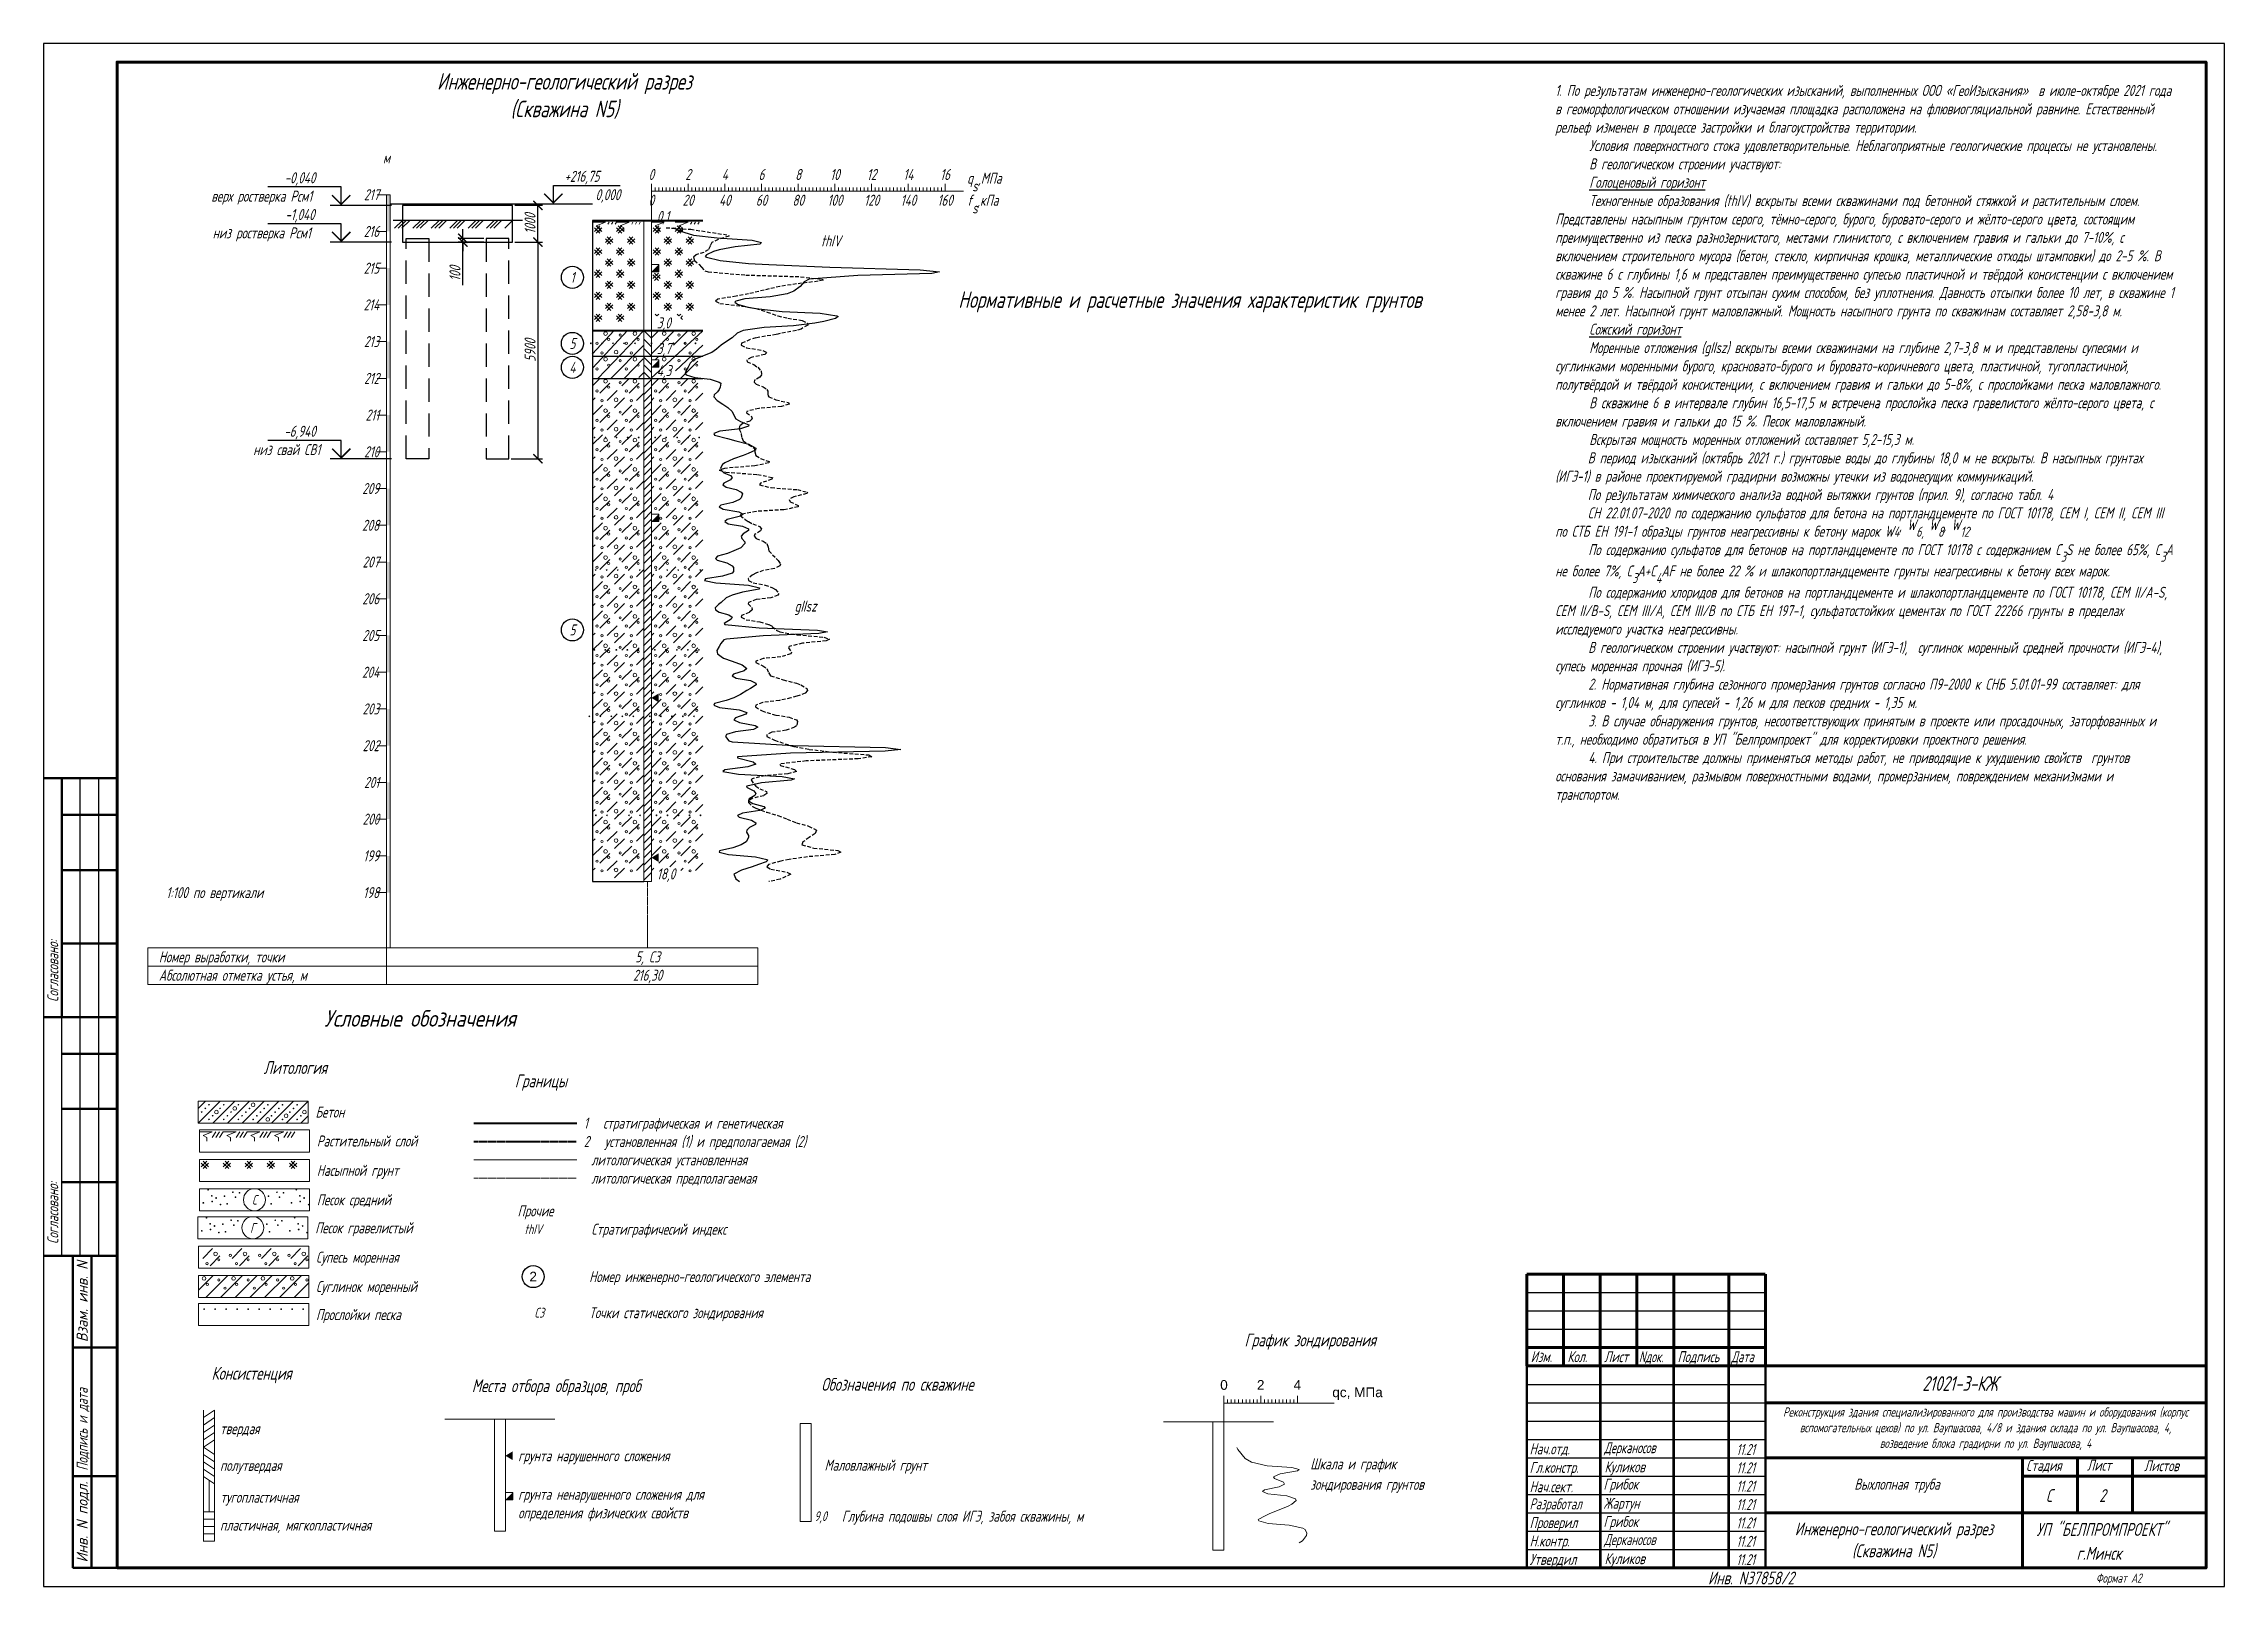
# Paper-space layout 'Геология' of a CAD drawing. Header units: millimetres. Extents: x 0 to 594, y 1 to 421.
import ezdxf
from ezdxf.enums import TextEntityAlignment as Align

# ---------------------------------------------------------------- set-up
doc = ezdxf.new("R2010")
doc.units = ezdxf.units.MM
for name, pattern in [('DASH', [0.35, 0.25, -0.1]), ('K5LT32928', [0]), ('SmallDash', [1.5, 1, -0.5]), ('штриховая2', [9.525, 6.35, -3.175])]:
    doc.linetypes.add(name, pattern=pattern)
for name, color, linetype, lineweight in [('!0.3', 214, 'Continuous', 30), ('!выноски_0.25', 185, 'Continuous', 25), ('Обозначения', 102, 'Continuous', 25), ('Основная', 134, 'Continuous', 70), ('ФОРМАТ', 7, 'Continuous', 50)]:
    doc.layers.add(name, color=color, linetype=linetype, lineweight=lineweight)
doc.styles.add('!Жартун', font='simplex.shx', dxfattribs={"width": 0.7, "oblique": 15, "height": 3})
doc.styles.add('3', font='simplex.shx', dxfattribs={"width": 0.7, "oblique": 15})
doc.styles.add('3.0', font='simplex.shx', dxfattribs={"width": 0.7, "oblique": 15, "height": 3})
doc.styles.add('Arial', font='Arial')
doc.styles.add('Build', font='simplex.shx', dxfattribs={"width": 0.7, "oblique": 15})
doc.styles.add('knv_text', font='simplex.shx', dxfattribs={"width": 0.7, "oblique": 15})
doc.styles.get("Standard").update_dxf_attribs({"font": 'simplex.shx', "width": 0.7, "oblique": 15, "height": 3})
doc.styles.add('кнв-3', font='simplex.shx', dxfattribs={"width": 0.7, "oblique": 15, "height": 3})
doc.styles.add('стиль1', font='simplex.shx', dxfattribs={"width": 0.7, "oblique": 15, "height": 3.5})
doc.styles.add('стиль1-3', font='simplex.shx', dxfattribs={"width": 0.7, "oblique": 15, "height": 3})
doc.styles.add('стиль2-3.5', font='simplex.shx', dxfattribs={"width": 0.7, "oblique": 15, "height": 3.5})
doc.styles.add('стиль3', font='simplex.shx', dxfattribs={"width": 0.7, "oblique": 15})
doc.dimstyles.new('!Жартун_размер', dxfattribs={"dimtxt": 3, "dimasz": 2.5, "dimexe": 1.25, "dimexo": 0.625, "dimtad": 1, "dimdec": 0, "dimtxsty": '!Жартун', "dimblk": 'ARCHTICK', "dimcen": 2.5, "dimaunit": 1, "dimadec": 0, "dimazin": 0, "dimtfac": 1, "dimtdec": 0, "dimtix": 1, "dimtmove": 1, "dimatfit": 2, "dimldrblk": 'NONE', "dimfxl": 1, "dimtfill": 1, "dimlwd": 25, "dimarcsym": 0})

psp = doc.layouts.new('Геология')

# ---------------------------------------------------------------- texts
at = {"layer": '!0.3', "linetype": 'K5LT32928', "style": '3.0', "oblique": 15, "width": 0.8}
psp.add_text('Условные обозначения', height=4.5, dxfattribs=at).set_placement((76.488, 153.016))
at = {"layer": '!0.3', "style": 'knv_text', "oblique": 15, "width": 0.7}
for s, p in [('Литология', (68.567, 141.88)), ('Границы', (135.456, 138.257)), ('График зондирования', (345.009, 67.729)), ('Консистенция', (56.643, 58.65)), ('Места отбора образцов, проб', (139.649, 55.26)), ('Обозначения по скважине', (232.577, 55.636))]:
    psp.add_text(s, height=3.5, dxfattribs=at).set_placement(p, align=Align.MIDDLE_CENTER)
at = {"layer": '!0.3', "insert": (141.87, 412.623), "char_height": 4.5, "width": 122.51723, "attachment_point": 2, "style": 'стиль2-3.5'}
psp.add_mtext('Инженерно-геологический разрез^J(Скважина N5)', dxfattribs=at)
at = {"layer": '!0.3', "linetype": 'K5LT32928', "insert": (312.226, 350.332), "char_height": 4.5, "width": 175.7618, "attachment_point": 5, "style": '3.0'}
psp.add_mtext('Нормативные и расчетные значения характеристик грунтов', dxfattribs=at)
at = {"layer": '!выноски_0.25', "style": 'knv_text', "oblique": 15, "width": 0.7}
for s, height, p in [('м', 3, (93.384, 389.516)), ('1', 3, (144.032, 357.016)), ('5', 3, (144.032, 339.016)), ('4', 3, (144.032, 332.516)), ('5', 3, (144.032, 261.016)), ('5, СЗ', 3, (164.532, 172.016)), ('216,30', 3, (164.532, 167.016)), ('С', 2.646, (57.433, 105.886)), ('Прочие', 3, (133.974, 102.866)), ('Г', 2.646, (56.984, 98.265))]:
    psp.add_text(s, height=height, dxfattribs=at).set_placement(p, align=Align.MIDDLE_CENTER)
for s, p in [('0', (165.532, 386.516)), ('2', (175.532, 386.516)), ('4', (185.532, 386.516)), ('6', (195.532, 386.516)), ('8', (205.532, 386.516)), ('10', (215.532, 386.516)), ('12', (225.532, 386.516)), ('14', (235.532, 386.516)), ('16', (245.532, 386.516)), ('0', (165.532, 379.516)), ('20', (175.532, 379.516)), ('40', (185.532, 379.516)), ('60', (195.532, 379.516)), ('80', (205.532, 379.516)), ('100', (215.532, 379.516)), ('120', (225.532, 379.516)), ('140', (235.532, 379.516)), ('160', (245.532, 379.516))]:
    psp.add_text(s, height=3, dxfattribs=at).set_placement(p, align=Align.TOP_CENTER)
for s, height, p in [('217', 3, (91.384, 379.516)), ('216', 3, (91.384, 369.516)), ('215', 3, (91.384, 359.516)), ('214', 3, (91.384, 349.516)), ('213', 3, (91.384, 339.516)), ('212', 3, (91.384, 329.516)), ('211', 3, (91.384, 319.516)), ('210', 3, (91.384, 309.516)), ('209', 3, (91.384, 299.516)), ('208', 3, (91.384, 289.516)), ('207', 3, (91.384, 279.516)), ('206', 3, (91.384, 269.516)), ('205', 3, (91.384, 259.516)), ('204', 3, (91.384, 249.516)), ('203', 3, (91.384, 239.516)), ('202', 3, (91.384, 229.516)), ('201', 3, (91.384, 219.516)), ('200', 3, (91.384, 209.516)), ('199', 3, (91.384, 199.516)), ('198', 3, (91.384, 189.516)), ('СЗ', 2.646, (136.347, 75.138))]:
    psp.add_text(s, height=height, dxfattribs=at).set_placement(p, align=Align.MIDDLE_RIGHT)
for s, p in [('q ,МПа', (251.532, 385.516)), (' s    ', (251.532, 383.399)), ('f ,кПа', (251.532, 379.516)), (' s    ', (251.532, 377.399))]:
    psp.add_text(s, height=3, dxfattribs=at).set_placement(p, align=Align.TOP_LEFT)
for s, p in [('0,1', (167.032, 371.216)), ('3,0', (167.032, 342.216)), ('3,7', (167.032, 335.216)), ('4,3', (167.032, 329.216)), ('18,0', (167.032, 192.216))]:
    psp.add_text(s, height=3, dxfattribs=at).set_placement(p, align=Align.BOTTOM_LEFT)
for s, height, p in [('thIV', 3, (211.748, 366.951)), ('gIIsz', 3, (204.532, 267.516)), ('1:100 по вертикали', 3, (33.384, 189.516)), ('Номер выработки, точки', 3, (31.384, 172.016)), ('Абсолютная отметка устья, м', 3, (31.384, 167.016)), ('Бетон', 3, (74.055, 129.768)), ('1   стратиграфическая и генетическая', 3, (147.136, 126.761)), ('Растительный слой', 3, (74.433, 121.886)), ('2   установленная (1) и предполагаемая (2)', 3, (147.136, 121.761)), ('Насыпной грунт', 3, (74.433, 113.886)), ('литологическая установленная', 3, (149.196, 116.761)), ('Песок средний', 3, (74.433, 105.886)), ('литологическая предполагаемая', 3, (149.196, 111.761)), ('Песок гравелистый', 3, (73.984, 98.265)), ('thIV', 2.646, (130.974, 97.866)), ('Стратиграфичесий индекс', 3, (149.198, 97.866)), ('Супесь моренная', 3, (74.208, 90.265)), ('Суглинок моренный', 3, (74.208, 82.265)), ('Номер инженерно-геологического элемента', 3, (148.608, 84.97)), ('Прослойки песка', 3, (74.198, 74.624)), ('Точки статического зондирования', 3, (148.608, 75.138)), ('твердая', 3, (48.055, 43.57)), ('грунта нарушенного сложения', 3, (129.275, 36.198)), ('полутвердая', 3, (48.055, 33.57)), ('Маловлажный грунт', 3, (212.703, 33.642)), ('Шкала и график', 3, (345.009, 33.974)), ('тугопластичная', 3, (48.16, 24.922)), ('грунта ненарушенного сложения для', 3, (129.275, 25.698)), ('зондирования грунтов', 3, (345.009, 28.42)), ('пластичная, мягкопластичная', 3, (48.055, 17.318)), ('определения физических свойств', 3, (129.275, 20.655)), ('9,0', 2.646, (209.923, 19.742)), ('Глубина подошвы слоя ИГЭ, забоя скважины, м', 3, (217.423, 19.742))]:
    psp.add_text(s, height=height, dxfattribs=at).set_placement(p, align=Align.MIDDLE_LEFT)
at = {"layer": '!выноски_0.25', "style": 'стиль3', "oblique": 15, "width": 0.7}
for p in [(4, 168.171), (4, 102.287)]:
    psp.add_text('Согласовано:', height=3, rotation=90, dxfattribs=at).set_placement(p, align=Align.CENTER)
at = {"layer": '!выноски_0.25', "style": 'кнв-3', "oblique": 15}
for s, width, p, p2 in [('Взам. инв. N', 0.747573, (12, 67.141), (12, 89.141)), ('Инв. N подл.', 0.743961, (12, 7.141), (12, 29.141))]:
    psp.add_text(s, height=3, rotation=90, dxfattribs=dict(at, width=width)).set_placement(p, p2, align=Align.FIT)
at = {"layer": '!выноски_0.25', "style": 'Arial'}
psp.add_text('2', height=2.646, dxfattribs=at).set_placement((133.347, 84.97), align=Align.MIDDLE_CENTER)
at = {"layer": '!выноски_0.25', "linetype": 'Continuous', "style": '3', "oblique": 15}
for s, width, p in [('Изм.', 0.7, (405.054, 61.669)), ('Кол.', 0.7, (415.054, 61.669)), ('Лист', 0.7, (425.054, 61.669)), ('Nдок.', 0.65, (434.517, 61.669)), ('Подпись', 0.7, (445.054, 61.669)), ('Дата', 0.65, (459.698, 61.669))]:
    psp.add_text(s, height=3, dxfattribs=dict(at, width=width)).set_placement(p)
at = {"layer": '!выноски_0.25', "style": 'кнв-3', "oblique": 15, "width": 0.7}
psp.add_text('Подпись и дата', height=3, rotation=90, dxfattribs=at).set_placement((12, 32.141))
at = {"layer": '!выноски_0.25', "lineweight": 20, "style": 'Arial'}
for s, p in [('0', (321.509, 55.474)), ('2', (331.509, 55.474)), ('4', (341.509, 55.474))]:
    psp.add_text(s, height=2.646, dxfattribs=at).set_placement(p, align=Align.MIDDLE_CENTER)
psp.add_text('qc, МПа', height=2.646, dxfattribs=at).set_placement((351.009, 53.474), align=Align.MIDDLE_LEFT)
at = {"layer": '!выноски_0.25', "linetype": 'K5LT32928', "style": 'knv_text', "oblique": 15, "width": 0.7}
psp.add_text('21021-3-КЖ', height=4, dxfattribs=at).set_placement((511.716, 53.863))
at = {"layer": '!выноски_0.25', "oblique": 15}
for s, height, style, width, p in [('Нач.отд.', 3, 'Build', 0.7, (404.752, 36.583)), ('Дерканосов', 3, 'Build', 0.65, (425.073, 36.888)), ('Гл.констр.', 3, 'Build', 0.7, (404.752, 31.531)), ('Грибок', 3, 'Build', 0.7, (424.873, 26.971)), ('Куликов', 3, 'Build', 0.7, (425.173, 31.681)), ('Стадия', 3, 'стиль1-3', 0.7, (539.984, 32.066)), ('Лист', 3, 'стиль1-3', 0.7, (556.58, 32.145)), ('Листов', 3, 'стиль1-3', 0.7, (572.114, 31.987)), ('Разработал', 3, 'Build', 0.65, (404.752, 21.593)), ('Нач.сект.', 3, 'Build', 0.7, (404.752, 26.275)), ('Жартун', 3, 'Build', 0.68, (424.873, 21.752)), ('C', 3.5, 'стиль1', 0.7, (545.322, 23.615)), ('2', 3.5, 'стиль1', 0.7, (559.902, 23.615)), ('Проверил', 3, 'Build', 0.7, (404.752, 16.489)), ('Грибок', 3, 'Build', 0.7, (424.873, 16.794)), ('УП "БЕЛПРОМПРОЕКТ"', 3.5, 'стиль1', 0.7, (542.839, 14.375)), ('Н.контр.', 3, 'Build', 0.7, (404.752, 11.489)), ('Дерканосов', 3, 'Build', 0.65, (425.073, 11.888)), ('Утвердил', 3, 'Build', 0.7, (404.752, 6.489)), ('Куликов', 3, 'Build', 0.7, (425.173, 6.681)), ('г.Минск', 3.5, 'стиль1', 0.7, (553.747, 7.892)), ('Формат A2', 2.5, 'стиль1-3', 0.7, (559, 1.641))]:
    psp.add_text(s, height=height, dxfattribs=dict(at, style=style, width=width)).set_placement(p)
at = {"layer": '!выноски_0.25', "style": 'Build', "oblique": 15, "width": 0.65}
for p in [(463.597, 36.413), (463.597, 31.413), (463.597, 26.413), (463.597, 21.413), (463.597, 16.413), (463.597, 11.413), (463.597, 6.413)]:
    psp.add_text('11.21', height=3, dxfattribs=at).set_placement(p, align=Align.CENTER)
at = {"layer": '!выноски_0.25', "insert": (411.744, 414.403), "char_height": 3, "attachment_point": 1, "style": 'knv_text'}
psp.add_mtext_dynamic_manual_height_columns('\\pi9;\\P\\pi0;1. По результатам инженерно-геологических изысканий, выполненных ООО «ГеоИзыскания»  в июле-октябре 2021 года  в геоморфологическом отношении изучаемая площадка расположена на флювиогляциальной равнине. Естественный рельеф изменен в процессе застройки и благоустройства территории. \\P\\pi9.2625;Условия поверхностного стока удовлетворительные. Неблагоприятные геологические процессы не установлены. \\PВ геологическом строении участвуют:\\P{\\LГолоценовый горизонт\\P}Техногенные образования (thIV) вскрыты всеми скважинами под бетонной стяжкой и растительным слоем. Представлены насыпным грунтом серого, т{\\fTimes New Roman|b0|i0|c204|p18;ё}мно-серого, бурого, буровато-серого и ж{\\fTimes New Roman|b0|i0|c204|p18;ё}лто-серого цвета, состоящим преимущественно из песка разнозернистого, местами глинистого, с включением гравия и гальки до 7-10%, с включением строительного мусора (бетон, стекло, кирпичная крошка, металлические отходы штамповки) до 2-5 %. В скважине 6 с глубины 1,6 м представлен преимущественно супесью пластичной и тв{\\fTimes New Roman|b0|i0|c204|p18;ё}рдой консистенции с включением гравия до 5 %. Насыпной грунт отсыпан сухим способом, без уплотнения. Давность отсыпки более 10 лет, в скважине 1 менее 2 лет. Насыпной грунт маловлажный. Мощность насыпного грунта по скважинам составляет 2,58-3,8 м.{\\L\\PСожcкий горизонт\\P}Моренные отложения (gIIsz) вскрыты всеми скважинами на глубине 2,7-3,8 м и представлены супесями и суглинками моренными бурого, красновато-бурого и буровато-коричневого цвета, пластичной, тугопластичной, полутв{\\fTimes New Roman|b0|i0|c204|p18;ё}рдой и тв{\\fTimes New Roman|b0|i0|c204|p18;ё}рдой консистенции, с включением гравия и гальки до 5-8%, с прослойками песка маловлажного.\\PВ скважине 6 в интервале глубин 16,5-17,5 м встречена прослойка песка гравелистого ж{\\fTimes New Roman|b0|i0|c204|p18;ё}лто-серого цвета, с включением гравия и гальки до 15 %. Песок маловлажный. \\PВскрытая мощность моренных отложений составляет 5,2-15,3 м. \\P\\pi8.86251;В период изысканий (октябрь 2021 г.) грунтовые воды до глубины 18,0 м не вскрыты. В насыпных грунтах (ИГЭ-1) в районе проектируемой градирни возможны утечки из водонесущих коммуникаций.{\\A1;\\P\\pi9;}По результатам химического анализа водной вытяжки грунтов (прил. 9), согласно табл. 4{\\fTimes New Roman|b0|i0|c204|p18;\\H0.91667x; \\P\\pi0;}СН 22.01.07-2020 по содержанию сульфатов для бетона на портландцементе по ГОСТ 10178, СЕМ I, СЕМ II, СЕМ III по СТБ ЕН 191-1 образцы грунтов неагрессивны к бетону марок W{\\A1;\\H0.91667x;\\S^ 4;\\H1.09091x;, W\\H0.91667x;\\S^ 6,;\\H1.09091x; W\\H0.91667x;\\S^ 8;\\H1.09091x;, W\\H0.91667x;\\S^ 12;\\H1.09091x;.\\P\\pi9;По содержанию сульфатов для бетонов на портландцементе по ГОСТ 10178 с содержанием C\\H0.91667x;\\S^ 3;\\H1.09091x;S не более 65%, C\\H0.91667x;\\S^ 3;\\H1.09091x;A не более 7%, C\\H0.91667x;\\S^ 3;\\H1.09091x;A+C\\H0.91667x;\\S^ 4;\\H1.09091x;AF не более 22 % и шлакопортландцементе грунты неагрессивны к бетону всех марок.\\PПо содержанию хлоридов для бетонов на портландцементе и шлакопортландцементе по ГОСТ 10178, СЕМ II/A-S, СЕМ II/B-S, СЕМ III/A, СЕМ III/B по СТБ ЕН 197-1, сульфатостойких цементах по ГОСТ 22266 грунты в пределах исследуемого участка неагрессивны.\\PВ геологическом строении участвуют: насыпной грунт (ИГЭ-1),  суглинок моренный средней прочности (ИГЭ-4), супесь моренная прочная (ИГЭ-5).\\P2. Нормативная глубина сезонного промерзания грунтов согласно П9-2000 к СНБ 5.01.01-99 составляет: для суглинков - 1,04 м, для супесей - 1,26 м для песков средних - 1,35 м.\\P\\H1.00004x;3. В случае обнаружения грунтов, несоответствующих принятым в проекте или просадочных, заторфованных и т.п., необходимо обратиться в УП "Белпромпроект" для корректировки проектного решения. \\P\\A0;4. При строительстве должны применяться методы работ, не приводящие к ухудшению свойств  грунтов основания замачиванием, размывом поверхностными водами, промерзанием, повреждением механизмами и транспортом.}', width=169.45012, gutter_width=0, heights=[293.072], dxfattribs=at)
at = {"layer": '!выноски_0.25', "lineweight": 25, "attachment_point": 5, "line_spacing_factor": 1.022766, "style": 'knv_text'}
for s, insert, char_height, width in [('Реконструкция здания специализированного для производства машин и оборудования (корпус вспомогательных цехов) по ул. Ваупшасова, 4/8 и здания склада по ул. Ваупшасова, 4, возведение блока градирни по ул. Ваупшасова, 4', (528.93, 43.504), 2.5, 120.14029), ('Инженерно-геологический разрез \\P(Скважина N5)', (504, 13.141), 3.5, 70)]:
    psp.add_mtext(s, dxfattribs=dict(at, insert=insert, char_height=char_height, width=width))
at = {"layer": '!выноски_0.25', "lineweight": 25, "insert": (504.841, 28.055), "char_height": 3, "attachment_point": 5, "line_spacing_factor": 1.022766, "style": 'knv_text'}
psp.add_mtext_dynamic_manual_height_columns('Выхлопная труба', width=65.96384, gutter_width=10, heights=[16.431], dxfattribs=at)
at = {"linetype": 'ByBlock', "lineweight": 25, "style": 'стиль1-3', "oblique": 15, "width": 0.7}
psp.add_text('Инв. N37858/2', height=3.5, dxfattribs=at).set_placement((453.349, 1.167))
at = {"layer": 'Обозначения', "style": '!Жартун', "oblique": 15, "width": 0.7}
psp.add_text('+216,75', height=3, dxfattribs=at).set_placement((141.865, 383.016))
psp.add_text('0,000', height=3, dxfattribs=at).set_placement((157.065, 381.016), align=Align.TOP_RIGHT)

# ---------------------------------------------------------------- blocks, each defined once
blk = doc.blocks.new('*U296')
at = {"layer": 'Обозначения'}
blk.add_lwpolyline([(0, 0), (594, 0), (594, 420), (0, 420)], close=True, dxfattribs=at)
at = {"layer": 'Обозначения', "lineweight": 60}
blk.add_lwpolyline([(20, 5), (589, 5), (589, 415), (20, 415)], close=True, dxfattribs=at)
blk = doc.blocks.new('*U297')
at = {"color": 0, "linetype": 'ByBlock', "lineweight": -2}
blk.add_line((-3, 0), (-19.65, 0), dxfattribs=at)
blk.add_lwpolyline([(-16.65, 0), (-16.65, 5), (-36.65, 5)], dxfattribs=at)
blk.add_lwpolyline([(-14.15, 2.78, 0.4, 0.4, 0), (-16.65, 0.28, 0.4, 0.4, 0), (-19.15, 2.78, 0.4, 0.4, 0)], format="xyseb", dxfattribs=at)
at = {"color": 0, "linetype": 'ByBlock', "lineweight": -2, "oblique": 15}
for tag, p in [('ОТМЕТКА', (-27.9, 7.5)), ('НТЕКСТ', (-38.31, 2.5))]:
    blk.add_attdef(tag, text='', height=3, dxfattribs=at).set_placement(p, align=Align.MIDDLE_CENTER)
blk = doc.blocks.new('*U298')
at = {"color": 0, "lineweight": -2}
for p, q in [((0, 0), (-2.12, -2.12)), ((1, 0), (-1.12, -2.12)), ((2, 0), (-0.12, -2.12)), ((5, 0), (2.88, -2.12)), ((6, 0), (3.88, -2.12)), ((7, 0), (4.88, -2.12)), ((10, 0), (7.88, -2.12)), ((11, 0), (8.88, -2.12)), ((12, 0), (9.88, -2.12)), ((15, 0), (12.88, -2.12)), ((16, 0), (13.88, -2.12)), ((17, 0), (14.88, -2.12)), ((20, 0), (17.88, -2.12)), ((21, 0), (18.88, -2.12)), ((22, 0), (19.88, -2.12)), ((25, 0), (22.88, -2.12)), ((26, 0), (23.88, -2.12)), ((27, 0), (24.88, -2.12)), ((30, 0), (27.88, -2.12))]:
    blk.add_line(p, q, dxfattribs=at)
blk = doc.blocks.new('_ArchTick')
at = {"color": 0, "linetype": 'ByBlock', "const_width": 0.15}
blk.add_lwpolyline([(-0.5, -0.5), (0.5, 0.5)], dxfattribs=at)
blk = doc.blocks.new('*D299')
at = {"layer": 'Defpoints', "color": 0, "transparency": 16777216}
for p in [(127.73, 366.62), (126.73, 307.62), (134.62, 307.62)]:
    blk.add_point(p, dxfattribs=at)
at = {"layer": 'Обозначения', "color": 0, "lineweight": -2, "transparency": 16777216}
for p, q in [((128.35, 366.62), (135.87, 366.62)), ((127.35, 307.62), (135.87, 307.62))]:
    blk.add_line(p, q, dxfattribs=at)
at = {"layer": 'Обозначения', "color": 0, "linetype": 'Continuous', "lineweight": 25, "transparency": 16777216}
blk.add_line((134.62, 366.62), (134.62, 307.62), dxfattribs=at)
at = {"layer": 'Обозначения', "color": 0, "lineweight": 25, "transparency": 16777216, "xscale": 2.5, "yscale": 2.5, "zscale": 2.5}
for p, rotation in [((134.62, 366.62), 90), ((134.62, 307.62), 270)]:
    blk.add_blockref('_ArchTick', p, dxfattribs=dict(at, rotation=rotation))
at = {"layer": 'Обозначения', "color": 0, "transparency": 16777216, "insert": (132.49, 337.12), "char_height": 3, "attachment_point": 5, "rotation": 90, "style": '!Жартун', "bg_fill": 3, "box_fill_scale": 1.1, "bg_fill_color": 256, "bg_fill_true_color": 13158600, "bg_fill_transparency": 0}
blk.add_mtext('5900', dxfattribs=at)
blk = doc.blocks.new('_None')
blk = doc.blocks.new('*D300')
at = {"layer": 'Обозначения', "color": 0, "lineweight": -2, "transparency": 16777216}
for p, q in [((128.35, 376.62), (135.87, 376.62)), ((128.35, 366.62), (135.87, 366.62))]:
    blk.add_line(p, q, dxfattribs=at)
at = {"layer": 'Обозначения', "color": 0, "linetype": 'Continuous', "lineweight": 25, "transparency": 16777216}
blk.add_line((134.62, 366.62), (134.62, 376.62), dxfattribs=at)
at = {"layer": 'Обозначения', "color": 0, "lineweight": 25, "transparency": 16777216, "xscale": 2.5, "yscale": 2.5, "zscale": 2.5}
for p, rotation in [((134.62, 376.62), 90), ((134.62, 366.62), 270)]:
    blk.add_blockref('_ArchTick', p, dxfattribs=dict(at, rotation=rotation))
at = {"layer": 'Обозначения', "color": 0, "transparency": 16777216, "insert": (132.49, 371.62), "char_height": 3, "attachment_point": 5, "rotation": 90, "style": '!Жартун', "bg_fill": 3, "box_fill_scale": 1.1, "bg_fill_color": 256, "bg_fill_true_color": 13158600, "bg_fill_transparency": 0}
blk.add_mtext('1000', dxfattribs=at)
at = {"layer": 'Defpoints', "color": 0, "transparency": 16777216}
for p in [(127.73, 376.62), (134.62, 376.62), (127.73, 366.62)]:
    blk.add_point(p, dxfattribs=at)
blk = doc.blocks.new('*D301')
at = {"layer": 'Defpoints', "color": 0, "transparency": 16777216}
for p in [(114.17, 367.62), (120.53, 367.62), (120.53, 366.62)]:
    blk.add_point(p, dxfattribs=at)
at = {"layer": 'Обозначения', "color": 0, "linetype": 'Continuous', "lineweight": 25, "transparency": 16777216}
for p, q in [((114.17, 367.62), (114.17, 370.12)), ((114.17, 366.62), (114.17, 367.62)), ((114.17, 366.62), (114.17, 367.62)), ((114.17, 366.62), (114.17, 364.12)), ((114.17, 354.89), (114.17, 366.62))]:
    blk.add_line(p, q, dxfattribs=at)
at = {"layer": 'Обозначения', "color": 0, "lineweight": -2, "transparency": 16777216}
for p, q in [((119.9, 367.62), (112.92, 367.62)), ((119.9, 366.62), (112.92, 366.62))]:
    blk.add_line(p, q, dxfattribs=at)
at = {"layer": 'Обозначения', "color": 0, "lineweight": 25, "transparency": 16777216, "xscale": 2.5, "yscale": 2.5, "zscale": 2.5}
for p, rotation in [((114.17, 367.62), 270), ((114.17, 366.62), 90)]:
    blk.add_blockref('_ArchTick', p, dxfattribs=dict(at, rotation=rotation))
at = {"layer": 'Обозначения', "color": 0, "transparency": 16777216, "insert": (112.04, 358.04), "char_height": 3, "attachment_point": 5, "rotation": 90, "style": '!Жартун', "bg_fill": 3, "box_fill_scale": 1.1, "bg_fill_color": 256, "bg_fill_true_color": 13158600, "bg_fill_transparency": 0}
blk.add_mtext('100', dxfattribs=at)
blk = doc.blocks.new('*U302')
at = {"color": 0, "linetype": 'ByBlock', "lineweight": -2}
blk.add_line((-3, 0), (-19.65, 0), dxfattribs=at)
blk.add_lwpolyline([(-16.65, 0), (-16.65, 5), (-36.65, 5)], dxfattribs=at)
blk.add_lwpolyline([(-14.15, 2.78, 0.4, 0.4, 0), (-16.65, 0.28, 0.4, 0.4, 0), (-19.15, 2.78, 0.4, 0.4, 0)], format="xyseb", dxfattribs=at)
at = {"color": 0, "linetype": 'ByBlock', "lineweight": -2, "oblique": 15}
for tag, p in [('ОТМЕТКА', (-27.9, 7.5)), ('НТЕКСТ', (-31.5, 2.5))]:
    blk.add_attdef(tag, text='', height=3, dxfattribs=at).set_placement(p, align=Align.MIDDLE_CENTER)

# ---------------------------------------------------------------- linework, layer by layer
at = {"layer": '!выноски_0.25'}
for p, q in [((10, 155.641), (10, 220.641)), ((15, 155.641), (15, 220.641)), ((5, 90.641), (5, 155.641)), ((5, 90.641), (5, 155.641)), ((10, 90.641), (10, 155.641)), ((10, 90.641), (10, 155.641)), ((15, 90.641), (15, 155.641)), ((15, 90.641), (15, 155.641)), ((20, 90.641), (0, 90.641)), ((20, 90.641), (0, 90.641))]:
    psp.add_line(p, q, dxfattribs=at)
at = {"layer": '!выноски_0.25', "lineweight": 20}
for p, q in [((42.055, 130.768), (44.055, 132.768)), ((42.055, 126.768), (48.055, 132.768)), ((46.055, 126.768), (52.055, 132.768)), ((50.055, 126.768), (56.055, 132.768)), ((54.055, 126.768), (60.055, 132.768)), ((58.055, 126.768), (64.055, 132.768)), ((62.055, 126.768), (68.055, 132.768)), ((66.055, 126.768), (72.055, 132.768)), ((70.055, 126.768), (72.055, 128.768)), ((45.933, 122.886), (46.933, 124.386)), ((46.933, 122.886), (47.933, 124.386)), ((47.933, 122.886), (48.933, 124.386)), ((52.433, 122.886), (53.433, 124.386)), ((53.433, 122.886), (54.433, 124.386)), ((54.433, 122.886), (55.433, 124.386)), ((58.933, 122.886), (59.933, 124.386)), ((59.933, 122.886), (60.933, 124.386)), ((60.933, 122.886), (61.933, 124.386)), ((65.433, 122.886), (66.433, 124.386)), ((66.433, 122.886), (67.433, 124.386)), ((67.433, 122.886), (68.433, 124.386)), ((42.933, 114.886), (44.433, 116.386)), ((42.933, 115.886), (44.433, 114.386)), ((43.433, 116.386), (44.933, 114.886)), ((43.433, 114.386), (44.933, 115.886)), ((48.933, 114.886), (50.433, 116.386)), ((48.933, 115.886), (50.433, 114.386)), ((49.433, 116.386), (50.933, 114.886)), ((49.433, 114.386), (50.933, 115.886)), ((54.933, 114.886), (56.433, 116.386)), ((54.933, 115.886), (56.433, 114.386)), ((55.433, 116.386), (56.933, 114.886)), ((55.433, 114.386), (56.933, 115.886)), ((60.933, 114.886), (62.433, 116.386)), ((60.933, 115.886), (62.433, 114.386)), ((61.433, 116.386), (62.933, 114.886)), ((61.433, 114.386), (62.933, 115.886)), ((66.933, 114.886), (68.433, 116.386)), ((66.933, 115.886), (68.433, 114.386)), ((67.433, 116.386), (68.933, 114.886)), ((67.433, 114.386), (68.933, 115.886)), ((117.196, 116.761), (145.196, 116.761)), ((43.328, 89.941), (45.995, 92.608)), ((45.328, 87.941), (47.995, 90.608)), ((51.328, 89.941), (53.995, 92.608)), ((53.328, 87.941), (55.995, 90.608)), ((59.328, 89.941), (61.995, 92.608)), ((61.328, 87.941), (63.995, 90.608)), ((67.328, 89.941), (69.995, 92.608)), ((69.328, 87.941), (71.995, 90.608)), ((42.208, 81.265), (46.208, 85.265)), ((44.208, 79.265), (50.208, 85.265)), ((48.208, 79.265), (54.208, 85.265)), ((52.208, 79.265), (58.208, 85.265)), ((56.208, 79.265), (62.208, 85.265)), ((60.208, 79.265), (66.208, 85.265)), ((64.208, 79.265), (70.208, 85.265)), ((68.208, 79.265), (72.208, 83.265)), ((43.555, 46.57), (46.555, 48.57)), ((43.555, 48.57), (43.557, 12.909)), ((46.557, 12.918), (46.555, 48.57)), ((321.509, 50.474), (321.509, 52.474)), ((321.509, 50.474), (321.509, 51.474)), ((321.509, 45.474), (321.509, 50.474)), ((321.509, 50.474), (351.509, 50.474)), ((322.509, 50.474), (322.509, 51.474)), ((323.509, 50.474), (323.509, 51.474)), ((324.509, 50.474), (324.509, 51.474)), ((325.509, 50.474), (325.509, 51.474)), ((326.509, 50.474), (326.509, 51.474)), ((327.509, 50.474), (327.509, 51.474)), ((328.509, 50.474), (328.509, 51.474)), ((329.509, 50.474), (329.509, 51.474)), ((330.509, 50.474), (330.509, 51.474)), ((331.509, 50.474), (331.509, 52.474)), ((331.509, 50.474), (331.509, 51.474)), ((332.509, 50.474), (332.509, 51.474)), ((333.509, 50.474), (333.509, 51.474)), ((334.509, 50.474), (334.509, 51.474)), ((335.509, 50.474), (335.509, 51.474)), ((336.509, 50.474), (336.509, 51.474)), ((337.509, 50.474), (337.509, 51.474)), ((338.509, 50.474), (338.509, 51.474)), ((339.509, 50.474), (339.509, 51.474)), ((340.509, 50.474), (340.509, 51.474)), ((341.509, 50.474), (341.509, 52.474)), ((341.509, 50.474), (341.509, 51.474)), ((43.555, 44.57), (46.555, 46.57)), ((43.555, 42.57), (46.555, 44.57)), ((43.555, 40.57), (46.555, 42.57)), ((109.275, 46.198), (139.275, 46.198)), ((305.009, 45.474), (335.009, 45.474)), ((43.555, 38.57), (46.555, 40.57)), ((43.555, 38.57), (46.555, 36.57)), ((43.555, 36.57), (46.555, 34.57)), ((43.555, 34.57), (46.555, 32.57)), ((43.555, 32.57), (46.555, 30.57)), ((43.555, 30.57), (46.555, 28.57)), ((43.574, 20.918), (46.558, 20.919)), ((43.574, 18.918), (46.557, 18.919)), ((43.453, 12.918), (46.453, 12.918)), ((43.574, 16.918), (46.557, 16.918)), ((43.574, 14.918), (46.557, 14.918)), ((43.574, 12.918), (46.557, 12.918))]:
    psp.add_line(p, q, dxfattribs=at)
at = {"layer": '!выноски_0.25', "lineweight": 40}
psp.add_line((117.196, 126.761), (145.196, 126.761), dxfattribs=at)
at = {"layer": '!выноски_0.25', "linetype": 'DASH', "lineweight": 40}
psp.add_line((117.196, 121.761), (145.196, 121.761), dxfattribs=at)
at = {"layer": '!выноски_0.25', "linetype": 'DASH', "lineweight": 20}
psp.add_line((117.196, 111.761), (145.196, 111.761), dxfattribs=at)
at = {"layer": '!выноски_0.25', "lineweight": 25}
for p, q in [((404, 80.641), (469, 80.641)), ((404, 80.641), (469, 80.641)), ((404, 75.641), (469, 75.641)), ((404, 75.641), (469, 75.641)), ((404, 70.641), (469, 70.641)), ((404, 70.641), (469, 70.641)), ((404, 55.641), (469, 55.641)), ((404, 50.641), (469, 50.641)), ((404, 45.641), (469, 45.641)), ((404, 40.641), (469, 40.641)), ((404, 35.641), (469, 35.641)), ((404, 30.641), (469, 30.641)), ((404, 25.641), (469, 25.641)), ((404, 20.641), (469, 20.641)), ((404, 15.641), (469, 15.641)), ((404, 10.641), (469, 10.641))]:
    psp.add_line(p, q, dxfattribs=at)
at = {"layer": '!выноски_0.25', "linetype": 'Continuous', "lineweight": 20}
psp.add_line((45.066, 20.919), (45.055, 29.57), dxfattribs=at)
at = {"layer": '!выноски_0.25', "lineweight": 20}
for points in [[(42.055, 132.768), (72.055, 132.768), (72.055, 126.768), (42.055, 126.768), (42.055, 132.768)], [(42.433, 124.886), (72.433, 124.886), (72.433, 118.886), (42.433, 118.886), (42.433, 124.886)], [(42.433, 124.386), (45.933, 124.386), (43.433, 123.386), (44.433, 122.886), (44.433, 121.886)], [(48.933, 124.386), (52.433, 124.386), (49.933, 123.386), (50.933, 122.886), (50.933, 121.886)], [(55.433, 124.386), (58.933, 124.386), (56.433, 123.386), (57.433, 122.886), (57.433, 121.886)], [(61.933, 124.386), (65.433, 124.386), (62.933, 123.386), (63.933, 122.886), (63.933, 121.886)], [(42.433, 116.886), (72.433, 116.886), (72.433, 110.886), (42.433, 110.886), (42.433, 116.886)], [(42.433, 108.886), (72.433, 108.886), (72.433, 102.886), (42.433, 102.886), (42.433, 108.886)], [(41.984, 101.265), (71.984, 101.265), (71.984, 95.265), (41.984, 95.265), (41.984, 101.265)], [(42.208, 93.265), (72.208, 93.265), (72.208, 87.265), (42.208, 87.265), (42.208, 93.265)], [(42.208, 85.265), (72.208, 85.265), (72.208, 79.265), (42.208, 79.265), (42.208, 85.265)], [(42.198, 77.624), (72.198, 77.624), (72.198, 71.624), (42.198, 71.624), (42.198, 77.624)], [(122.775, 46.198), (125.775, 46.198), (125.775, 15.698), (122.775, 15.698), (122.775, 46.198)], [(206.077, 44.938), (209.077, 44.938), (209.077, 18.272), (206.077, 18.272), (206.077, 44.938)], [(318.509, 45.474), (321.509, 45.474), (321.509, 10.474), (318.509, 10.474), (318.509, 45.474)], [(325.009, 38.474), (325.293, 37.937), (327.312, 35.467), (329.009, 34.474), (333.277, 33.457), (339.999, 33.034), (342.009, 32.474), (341.555, 32.049), (336.818, 31.25), (335.009, 30.474), (335.275, 29.984), (337.677, 29), (338.009, 28.474), (336.583, 27.738), (332.555, 26.951), (332.009, 26.474), (333.414, 25.876), (338.598, 25.265), (341.009, 24.474), (341.213, 24.06), (339.946, 23.011), (339.009, 22.474), (336.547, 21.431), (334.009, 20.474), (332.719, 19.887), (330.819, 18.866), (331.009, 18.474), (333.577, 17.748), (339.306, 17.282), (343.009, 16.474), (343.622, 16.155), (344.088, 15.115), (344.009, 14.474), (342.938, 13.072), (342.009, 12.474)], [(125.775, 26.198), (127.775, 26.198), (127.775, 24.198), (125.775, 24.198), (125.775, 26.198)]]:
    psp.add_lwpolyline(points, dxfattribs=at)
at = {"layer": '!выноски_0.25'}
for centre in [(144.032, 357.016), (144.032, 339.016), (144.032, 332.516), (144.032, 261.016), (133.347, 84.97), (133.347, 84.97)]:
    psp.add_circle(centre, 3, dxfattribs=at)
at = {"layer": '!выноски_0.25', "lineweight": 20}
for centre, radius in [((44.055, 130.768), 0.1), ((45.055, 131.768), 0.1), ((48.055, 130.768), 0.1), ((49.055, 131.768), 0.1), ((52.055, 130.768), 0.5), ((53.055, 131.768), 0.1), ((56.055, 130.768), 0.1), ((57.055, 131.768), 0.5), ((60.055, 130.768), 0.1), ((61.055, 131.768), 0.1), ((64.055, 130.768), 0.1), ((65.055, 131.768), 0.1), ((68.055, 130.768), 0.1), ((69.055, 131.768), 0.1), ((43.055, 129.768), 0.1), ((45.055, 127.768), 0.1), ((46.055, 128.768), 0.1), ((47.055, 129.768), 0.5), ((49.055, 127.768), 0.1), ((50.055, 128.768), 0.1), ((51.055, 129.768), 0.1), ((53.055, 127.768), 0.1), ((54.055, 128.768), 0.1), ((55.055, 129.768), 0.1), ((57.055, 127.768), 0.1), ((58.055, 128.768), 0.1), ((59.055, 129.768), 0.1), ((61.055, 127.768), 0.5), ((62.055, 128.768), 0.1), ((63.055, 129.768), 0.1), ((65.055, 127.768), 0.1), ((66.055, 128.768), 0.5), ((67.055, 129.768), 0.1), ((69.055, 127.768), 0.1), ((70.055, 128.768), 0.1), ((71.055, 129.768), 0.5), ((44.833, 108.646), 0.1), ((45.793, 106.966), 0.1), ((49.273, 106.846), 0.1), ((51.553, 107.926), 0.1), ((53.353, 107.806), 0.1), ((57.433, 105.886), 3), ((61.273, 106.846), 0.1), ((63.553, 107.926), 0.1), ((65.353, 107.806), 0.1), ((68.833, 108.646), 0.1), ((69.793, 106.966), 0.1), ((43.513, 105.046), 0.1), ((44.384, 101.025), 0.1), ((45.913, 105.406), 0.1), ((46.993, 106.366), 0.1), ((48.193, 104.566), 0.1), ((49.993, 104.806), 0.1), ((52.273, 106.606), 0.1), ((56.984, 98.265), 3), ((61.993, 104.806), 0.1), ((64.273, 106.606), 0.1), ((67.513, 105.046), 0.1), ((68.384, 101.025), 0.1), ((69.913, 105.406), 0.1), ((70.993, 106.366), 0.1), ((72.193, 104.566), 0.1), ((43.064, 97.425), 0.1), ((45.344, 99.345), 0.1), ((45.464, 97.785), 0.1), ((46.544, 98.745), 0.1), ((47.744, 96.945), 0.1), ((48.824, 99.225), 0.1), ((49.544, 97.185), 0.1), ((51.104, 100.305), 0.1), ((51.824, 98.985), 0.1), ((52.904, 100.185), 0.1), ((60.824, 99.225), 0.1), ((61.544, 97.185), 0.1), ((63.104, 100.305), 0.1), ((63.824, 98.985), 0.1), ((64.904, 100.185), 0.1), ((67.064, 97.425), 0.1), ((69.344, 99.345), 0.1), ((69.464, 97.785), 0.1), ((70.544, 98.745), 0.1), ((71.744, 96.945), 0.1), ((46.848, 91.141), 0.5), ((47.728, 89.541), 0.3), ((50.848, 90.741), 0.3), ((54.848, 91.141), 0.5), ((55.728, 89.541), 0.3), ((58.848, 90.741), 0.3), ((62.848, 91.141), 0.5), ((63.728, 89.541), 0.3), ((66.848, 90.741), 0.3), ((70.848, 91.141), 0.5), ((71.728, 89.541), 0.3), ((43.728, 84.465), 0.5), ((44.528, 88.501), 0.3), ((44.608, 82.865), 0.3), ((47.728, 84.065), 0.3), ((51.728, 84.465), 0.5), ((52.528, 88.501), 0.3), ((52.608, 82.865), 0.3), ((55.728, 84.065), 0.3), ((59.728, 84.465), 0.5), ((60.528, 88.501), 0.3), ((60.608, 82.865), 0.3), ((63.728, 84.065), 0.3), ((67.728, 84.465), 0.5), ((68.528, 88.501), 0.3), ((68.608, 82.865), 0.3), ((71.728, 84.065), 0.3), ((49.408, 81.825), 0.3), ((57.408, 81.825), 0.3), ((65.408, 81.825), 0.3), ((43.698, 76.124), 0.1), ((46.698, 76.124), 0.1), ((49.698, 76.124), 0.1), ((52.698, 76.124), 0.1), ((55.698, 76.124), 0.1), ((58.698, 76.124), 0.1), ((61.698, 76.124), 0.1), ((64.698, 76.124), 0.1), ((67.698, 76.124), 0.1), ((70.698, 76.124), 0.1)]:
    psp.add_circle(centre, radius, dxfattribs=at)
at = {"layer": '!выноски_0.25', "color": 0}
for points in [[(125.775, 36.198), (127.775, 37.398), (127.775, 34.998)], [(125.775, 24.198), (127.775, 26.198), (127.775, 24.198)]]:
    psp.add_solid(points, dxfattribs=at)
at = {"lineweight": 20}
for p, q in [((165.532, 380.516), (165.532, 382.516)), ((165.532, 372.516), (165.532, 380.516)), ((165.532, 380.516), (250.532, 380.516)), ((166.532, 380.516), (166.532, 381.516)), ((167.532, 380.516), (167.532, 381.516)), ((168.532, 380.516), (168.532, 381.516)), ((169.532, 380.516), (169.532, 381.516)), ((170.532, 380.516), (170.532, 381.516)), ((171.532, 380.516), (171.532, 381.516)), ((172.532, 380.516), (172.532, 381.516)), ((173.532, 380.516), (173.532, 381.516)), ((174.532, 380.516), (174.532, 381.516)), ((175.532, 380.516), (175.532, 382.516)), ((176.532, 380.516), (176.532, 381.516)), ((177.532, 380.516), (177.532, 381.516)), ((178.532, 380.516), (178.532, 381.516)), ((179.532, 380.516), (179.532, 381.516)), ((180.532, 380.516), (180.532, 381.516)), ((181.532, 380.516), (181.532, 381.516)), ((182.532, 380.516), (182.532, 381.516)), ((183.532, 380.516), (183.532, 381.516)), ((184.532, 380.516), (184.532, 381.516)), ((185.532, 380.516), (185.532, 382.516)), ((186.532, 380.516), (186.532, 381.516)), ((187.532, 380.516), (187.532, 381.516)), ((188.532, 380.516), (188.532, 381.516)), ((189.532, 380.516), (189.532, 381.516)), ((190.532, 380.516), (190.532, 381.516)), ((191.532, 380.516), (191.532, 381.516)), ((192.532, 380.516), (192.532, 381.516)), ((193.532, 380.516), (193.532, 381.516)), ((194.532, 380.516), (194.532, 381.516)), ((195.532, 380.516), (195.532, 382.516)), ((196.532, 380.516), (196.532, 381.516)), ((197.532, 380.516), (197.532, 381.516)), ((198.532, 380.516), (198.532, 381.516)), ((199.532, 380.516), (199.532, 381.516)), ((200.532, 380.516), (200.532, 381.516)), ((201.532, 380.516), (201.532, 381.516)), ((202.532, 380.516), (202.532, 381.516)), ((203.532, 380.516), (203.532, 381.516)), ((204.532, 380.516), (204.532, 381.516)), ((205.532, 380.516), (205.532, 382.516)), ((206.532, 380.516), (206.532, 381.516)), ((207.532, 380.516), (207.532, 381.516)), ((208.532, 380.516), (208.532, 381.516)), ((209.532, 380.516), (209.532, 381.516)), ((210.532, 380.516), (210.532, 381.516)), ((211.532, 380.516), (211.532, 381.516)), ((212.532, 380.516), (212.532, 381.516)), ((213.532, 380.516), (213.532, 381.516)), ((214.532, 380.516), (214.532, 381.516)), ((215.532, 380.516), (215.532, 382.516)), ((216.532, 380.516), (216.532, 381.516)), ((217.532, 380.516), (217.532, 381.516)), ((218.532, 380.516), (218.532, 381.516)), ((219.532, 380.516), (219.532, 381.516)), ((220.532, 380.516), (220.532, 381.516)), ((221.532, 380.516), (221.532, 381.516)), ((222.532, 380.516), (222.532, 381.516)), ((223.532, 380.516), (223.532, 381.516)), ((224.532, 380.516), (224.532, 381.516)), ((225.532, 380.516), (225.532, 382.516)), ((226.532, 380.516), (226.532, 381.516)), ((227.532, 380.516), (227.532, 381.516)), ((228.532, 380.516), (228.532, 381.516)), ((229.532, 380.516), (229.532, 381.516)), ((230.532, 380.516), (230.532, 381.516)), ((231.532, 380.516), (231.532, 381.516)), ((232.532, 380.516), (232.532, 381.516)), ((233.532, 380.516), (233.532, 381.516)), ((234.532, 380.516), (234.532, 381.516)), ((235.532, 380.516), (235.532, 382.516)), ((236.532, 380.516), (236.532, 381.516)), ((237.532, 380.516), (237.532, 381.516)), ((238.532, 380.516), (238.532, 381.516)), ((239.532, 380.516), (239.532, 381.516)), ((240.532, 380.516), (240.532, 381.516)), ((241.532, 380.516), (241.532, 381.516)), ((242.532, 380.516), (242.532, 381.516)), ((243.532, 380.516), (243.532, 381.516)), ((244.532, 380.516), (244.532, 381.516)), ((245.532, 380.516), (245.532, 382.516)), ((90.884, 379.516), (93.384, 379.516)), ((90.884, 369.516), (93.384, 369.516)), ((150.032, 369.516), (151.532, 371.016)), ((150.032, 370.516), (151.532, 369.016)), ((150.532, 371.016), (152.032, 369.516)), ((150.532, 369.016), (152.032, 370.516)), ((153.699, 371.516), (154.032, 372.016)), ((154.699, 371.516), (155.032, 372.016)), ((155.699, 371.516), (156.032, 372.016)), ((156.032, 369.516), (157.532, 371.016)), ((156.032, 370.516), (157.532, 369.016)), ((156.532, 371.016), (158.032, 369.516)), ((156.532, 369.016), (158.032, 370.516)), ((160.199, 371.516), (160.532, 372.016)), ((161.199, 371.516), (161.532, 372.016)), ((162.199, 371.516), (162.532, 372.016)), ((166.032, 369.516), (167.532, 371.016)), ((166.032, 370.516), (167.532, 369.016)), ((166.532, 371.016), (168.032, 369.516)), ((166.532, 369.016), (168.032, 370.516)), ((172.032, 369.516), (173.532, 371.016)), ((172.032, 370.516), (173.532, 369.016)), ((172.532, 371.016), (174.032, 369.516)), ((172.532, 369.016), (174.032, 370.516)), ((176.199, 371.516), (176.532, 372.016)), ((177.199, 371.516), (177.532, 372.016)), ((178.199, 371.516), (178.532, 372.016)), ((150.032, 363.516), (151.532, 365.016)), ((150.032, 364.516), (151.532, 363.016)), ((150.532, 365.016), (152.032, 363.516)), ((150.532, 363.016), (152.032, 364.516)), ((153.032, 366.516), (154.532, 368.016)), ((153.032, 367.516), (154.532, 366.016)), ((153.532, 368.016), (155.032, 366.516)), ((153.532, 366.016), (155.032, 367.516)), ((156.032, 363.516), (157.532, 365.016)), ((156.032, 364.516), (157.532, 363.016)), ((156.532, 365.016), (158.032, 363.516)), ((156.532, 363.016), (158.032, 364.516)), ((159.032, 366.516), (160.532, 368.016)), ((159.032, 367.516), (160.532, 366.016)), ((159.532, 368.016), (161.032, 366.516)), ((159.532, 366.016), (161.032, 367.516)), ((166.032, 363.516), (167.532, 365.016)), ((166.032, 364.516), (167.532, 363.016)), ((166.532, 365.016), (168.032, 363.516)), ((166.532, 363.016), (168.032, 364.516)), ((169.032, 366.516), (170.532, 368.016)), ((169.032, 367.516), (170.532, 366.016)), ((169.532, 368.016), (171.032, 366.516)), ((169.532, 366.016), (171.032, 367.516)), ((172.032, 363.516), (173.532, 365.016)), ((172.032, 364.516), (173.532, 363.016)), ((172.532, 365.016), (174.032, 363.516)), ((172.532, 363.016), (174.032, 364.516)), ((175.032, 366.516), (176.532, 368.016)), ((175.032, 367.516), (176.532, 366.016)), ((175.532, 368.016), (177.032, 366.516)), ((175.532, 366.016), (177.032, 367.516)), ((90.884, 359.516), (93.384, 359.516)), ((150.032, 357.516), (151.532, 359.016)), ((150.032, 358.516), (151.532, 357.016)), ((150.532, 359.016), (152.032, 357.516)), ((150.532, 357.016), (152.032, 358.516)), ((153.032, 360.516), (154.532, 362.016)), ((153.032, 361.516), (154.532, 360.016)), ((153.532, 362.016), (155.032, 360.516)), ((153.532, 360.016), (155.032, 361.516)), ((156.032, 357.516), (157.532, 359.016)), ((156.032, 358.516), (157.532, 357.016)), ((156.532, 359.016), (158.032, 357.516)), ((156.532, 357.016), (158.032, 358.516)), ((159.032, 360.516), (160.532, 362.016)), ((159.032, 361.516), (160.532, 360.016)), ((159.532, 362.016), (161.032, 360.516)), ((159.532, 360.016), (161.032, 361.516)), ((165.938, 356.67), (167.438, 358.17)), ((165.938, 357.67), (167.438, 356.17)), ((166.438, 358.17), (167.938, 356.67)), ((166.438, 356.17), (167.938, 357.67)), ((169.032, 360.516), (170.532, 362.016)), ((169.032, 361.516), (170.532, 360.016)), ((169.532, 362.016), (171.032, 360.516)), ((169.532, 360.016), (171.032, 361.516)), ((172.032, 357.516), (173.532, 359.016)), ((172.032, 358.516), (173.532, 357.016)), ((172.532, 359.016), (174.032, 357.516)), ((172.532, 357.016), (174.032, 358.516)), ((175.032, 360.516), (176.532, 362.016)), ((175.032, 361.516), (176.532, 360.016)), ((175.532, 362.016), (177.032, 360.516)), ((175.532, 360.016), (177.032, 361.516)), ((150.032, 351.516), (151.532, 353.016)), ((150.032, 352.516), (151.532, 351.016)), ((150.532, 353.016), (152.032, 351.516)), ((150.532, 351.016), (152.032, 352.516)), ((153.032, 354.516), (154.532, 356.016)), ((153.032, 355.516), (154.532, 354.016)), ((153.532, 356.016), (155.032, 354.516)), ((153.532, 354.016), (155.032, 355.516)), ((156.032, 351.516), (157.532, 353.016)), ((156.032, 352.516), (157.532, 351.016)), ((156.532, 353.016), (158.032, 351.516)), ((156.532, 351.016), (158.032, 352.516)), ((159.032, 354.516), (160.532, 356.016)), ((159.032, 355.516), (160.532, 354.016)), ((159.532, 356.016), (161.032, 354.516)), ((159.532, 354.016), (161.032, 355.516)), ((166.032, 351.516), (167.532, 353.016)), ((166.032, 352.516), (167.532, 351.016)), ((166.532, 353.016), (168.032, 351.516)), ((166.532, 351.016), (168.032, 352.516)), ((169.032, 354.516), (170.532, 356.016)), ((169.032, 355.516), (170.532, 354.016)), ((169.532, 356.016), (171.032, 354.516)), ((169.532, 354.016), (171.032, 355.516)), ((172.032, 351.516), (173.532, 353.016)), ((172.032, 352.516), (173.532, 351.016)), ((172.532, 353.016), (174.032, 351.516)), ((172.532, 351.016), (174.032, 352.516)), ((175.032, 354.516), (176.532, 356.016)), ((175.032, 355.516), (176.532, 354.016)), ((175.532, 356.016), (177.032, 354.516)), ((175.532, 354.016), (177.032, 355.516)), ((90.884, 349.516), (93.384, 349.516)), ((150.032, 345.516), (151.532, 347.016)), ((150.032, 346.516), (151.532, 345.016)), ((150.532, 347.016), (152.032, 345.516)), ((150.532, 345.016), (152.032, 346.516)), ((153.032, 348.516), (154.532, 350.016)), ((153.032, 349.516), (154.532, 348.016)), ((153.532, 350.016), (155.032, 348.516)), ((153.532, 348.016), (155.032, 349.516)), ((156.032, 345.516), (157.532, 347.016)), ((156.032, 346.516), (157.532, 345.016)), ((156.532, 347.016), (158.032, 345.516)), ((156.532, 345.016), (158.032, 346.516)), ((159.032, 348.516), (160.532, 350.016)), ((159.032, 349.516), (160.532, 348.016)), ((159.532, 350.016), (161.032, 348.516)), ((159.532, 348.016), (161.032, 349.516)), ((166.532, 347.016), (167.032, 346.516)), ((167.032, 346.516), (167.532, 347.016)), ((169.032, 348.516), (170.532, 350.016)), ((169.032, 349.516), (170.532, 348.016)), ((169.532, 350.016), (171.032, 348.516)), ((169.532, 348.016), (171.032, 349.516)), ((172.532, 347.016), (173.032, 346.516)), ((173.032, 346.516), (173.532, 347.016)), ((173.532, 346.016), (174.032, 346.516)), ((173.532, 346.016), (174.032, 345.516)), ((175.032, 348.516), (176.532, 350.016)), ((175.032, 349.516), (176.532, 348.016)), ((175.532, 350.016), (177.032, 348.516)), ((175.532, 348.016), (177.032, 349.516)), ((90.884, 339.516), (93.384, 339.516)), ((149.41, 336.106), (155.437, 342.527)), ((149.58, 332.412), (158.962, 342.414)), ((150.945, 329.514), (163.454, 342.527)), ((155.532, 342.516), (155.532, 342.516)), ((163.542, 342.496), (165.542, 340.496)), ((163.559, 340.138), (165.559, 338.138)), ((165.524, 329.602), (179.432, 342.363)), ((165.532, 340.516), (167.532, 342.516)), ((165.563, 336.146), (171.755, 342.491)), ((171.566, 338.546), (175.532, 342.516)), ((154.527, 329.514), (163.532, 338.516)), ((155.532, 335.516), (155.532, 335.516)), ((158.223, 329.571), (163.283, 334.799)), ((163.524, 335.304), (165.524, 333.304)), ((163.524, 333.164), (165.524, 331.164)), ((163.559, 337.583), (165.559, 335.583)), ((166.532, 334.516), (167.532, 335.516)), ((172.136, 331.539), (179.532, 338.516)), ((173.495, 329.471), (178.199, 334.183)), ((90.884, 329.516), (93.384, 329.516)), ((149.532, 327.516), (151.532, 329.516)), ((151.532, 325.516), (154.199, 328.183)), ((155.532, 329.516), (155.532, 329.516)), ((157.532, 327.516), (159.532, 329.516)), ((159.532, 325.516), (162.199, 328.183)), ((162.103, 329.708), (163.397, 330.991)), ((163.505, 327.131), (165.505, 329.131)), ((163.505, 325.131), (165.505, 327.131)), ((163.524, 331.196), (165.206, 329.509)), ((165.532, 327.516), (167.532, 329.516)), ((167.532, 325.516), (170.199, 328.183)), ((173.532, 327.516), (175.532, 329.516)), ((175.532, 325.516), (178.199, 328.183)), ((149.532, 323.516), (150.199, 324.183)), ((149.532, 319.516), (152.199, 322.183)), ((153.532, 323.516), (156.199, 326.183)), ((155.532, 321.516), (158.199, 324.183)), ((157.532, 319.516), (160.199, 322.183)), ((161.532, 323.516), (163.532, 325.516)), ((163.505, 323.131), (165.505, 325.131)), ((163.505, 321.131), (165.505, 323.131)), ((163.505, 319.131), (165.505, 321.131)), ((165.532, 323.516), (166.199, 324.183)), ((165.532, 319.516), (168.199, 322.183)), ((169.532, 323.516), (172.199, 326.183)), ((171.532, 321.516), (174.199, 324.183)), ((173.532, 319.516), (176.199, 322.183)), ((177.532, 323.516), (179.532, 325.516)), ((90.884, 319.516), (93.384, 319.516)), ((149.532, 315.516), (150.199, 316.183)), ((151.532, 317.516), (154.199, 320.183)), ((153.532, 315.516), (156.199, 318.183)), ((155.532, 313.516), (158.199, 316.183)), ((159.532, 317.516), (162.199, 320.183)), ((161.532, 315.516), (163.532, 317.516)), ((163.505, 317.131), (165.505, 319.131)), ((163.505, 315.131), (165.505, 317.131)), ((163.505, 313.131), (165.505, 315.131)), ((165.532, 315.516), (166.199, 316.183)), ((167.532, 317.516), (170.199, 320.183)), ((169.532, 315.516), (172.199, 318.183)), ((171.532, 313.516), (174.199, 316.183)), ((175.532, 317.516), (178.199, 320.183)), ((177.532, 315.516), (179.532, 317.516)), ((90.884, 309.516), (93.384, 309.516)), ((149.532, 311.516), (152.199, 314.183)), ((151.532, 309.516), (154.199, 312.183)), ((153.532, 307.516), (156.199, 310.183)), ((157.532, 311.516), (160.199, 314.183)), ((159.532, 309.516), (162.199, 312.183)), ((161.532, 307.516), (163.532, 309.516)), ((163.505, 311.131), (165.505, 313.131)), ((163.505, 309.131), (165.505, 311.131)), ((163.505, 307.131), (165.505, 309.131)), ((165.532, 311.516), (168.199, 314.183)), ((167.532, 309.516), (170.199, 312.183)), ((169.532, 307.516), (172.199, 310.183)), ((173.532, 311.516), (176.199, 314.183)), ((175.532, 309.516), (178.199, 312.183)), ((177.532, 307.516), (179.532, 309.516)), ((149.532, 307.516), (150.199, 308.183)), ((149.532, 303.516), (152.199, 306.183)), ((151.532, 301.516), (154.199, 304.183)), ((155.532, 305.516), (158.199, 308.183)), ((157.532, 303.516), (160.199, 306.183)), ((159.532, 301.516), (162.199, 304.183)), ((163.505, 305.131), (165.505, 307.131)), ((163.505, 303.131), (165.505, 305.131)), ((163.505, 301.131), (165.505, 303.131)), ((165.532, 307.516), (166.199, 308.183)), ((165.532, 303.516), (168.199, 306.183)), ((167.532, 301.516), (170.199, 304.183)), ((171.532, 305.516), (174.199, 308.183)), ((173.532, 303.516), (176.199, 306.183)), ((175.532, 301.516), (178.199, 304.183)), ((90.884, 299.516), (93.384, 299.516)), ((149.532, 299.516), (150.199, 300.183)), ((149.532, 295.516), (152.199, 298.183)), ((153.532, 299.516), (156.199, 302.183)), ((155.532, 297.516), (158.199, 300.183)), ((157.532, 295.516), (160.199, 298.183)), ((161.532, 299.516), (163.532, 301.516)), ((163.505, 299.131), (165.505, 301.131)), ((163.505, 297.131), (165.505, 299.131)), ((163.505, 295.131), (165.505, 297.131)), ((165.532, 299.516), (166.199, 300.183)), ((165.532, 295.516), (168.199, 298.183)), ((169.532, 299.516), (172.199, 302.183)), ((171.532, 297.516), (174.199, 300.183)), ((173.532, 295.516), (176.199, 298.183)), ((177.532, 299.516), (179.532, 301.516)), ((149.532, 291.516), (150.199, 292.183)), ((151.532, 293.516), (154.199, 296.183)), ((153.532, 291.516), (156.199, 294.183)), ((155.532, 289.516), (158.199, 292.183)), ((159.532, 293.516), (162.199, 296.183)), ((161.532, 291.516), (163.532, 293.516)), ((163.505, 293.131), (165.505, 295.131)), ((163.505, 291.131), (165.505, 293.131)), ((163.505, 289.131), (165.505, 291.131)), ((167.532, 293.516), (170.199, 296.183)), ((169.532, 291.516), (172.199, 294.183)), ((171.532, 289.516), (174.199, 292.183)), ((175.532, 293.516), (178.199, 296.183)), ((177.532, 291.516), (179.532, 293.516)), ((90.884, 289.516), (93.384, 289.516)), ((149.532, 287.516), (152.199, 290.183)), ((151.532, 285.516), (154.199, 288.183)), ((153.532, 283.516), (156.199, 286.183)), ((157.532, 287.516), (160.199, 290.183)), ((159.532, 285.516), (162.199, 288.183)), ((161.532, 283.516), (163.532, 285.516)), ((163.505, 287.131), (165.505, 289.131)), ((163.505, 285.131), (165.505, 287.131)), ((163.505, 283.131), (165.505, 285.131)), ((165.532, 287.516), (168.199, 290.183)), ((167.532, 285.516), (170.199, 288.183)), ((169.532, 283.516), (172.199, 286.183)), ((173.532, 287.516), (176.199, 290.183)), ((175.532, 285.516), (178.199, 288.183)), ((177.532, 283.516), (179.532, 285.516)), ((90.884, 279.516), (93.384, 279.516)), ((149.532, 283.516), (150.199, 284.183)), ((149.532, 279.516), (152.199, 282.183)), ((151.532, 277.516), (154.199, 280.183)), ((155.532, 281.516), (158.199, 284.183)), ((157.532, 279.516), (160.199, 282.183)), ((159.532, 277.516), (162.199, 280.183)), ((163.505, 281.131), (165.505, 283.131)), ((163.505, 279.131), (165.505, 281.131)), ((165.532, 283.516), (166.199, 284.183)), ((165.532, 279.516), (168.199, 282.183)), ((167.532, 277.516), (170.199, 280.183)), ((171.532, 281.516), (174.199, 284.183)), ((173.532, 279.516), (176.199, 282.183)), ((175.532, 277.516), (178.199, 280.183)), ((149.532, 275.516), (150.199, 276.183)), ((149.532, 271.516), (152.199, 274.183)), ((153.532, 275.516), (156.199, 278.183)), ((155.532, 273.516), (158.199, 276.183)), ((157.532, 271.516), (160.199, 274.183)), ((161.532, 275.516), (163.532, 277.516)), ((163.424, 276.671), (165.424, 278.671)), ((163.424, 274.671), (165.424, 276.671)), ((163.424, 272.671), (165.424, 274.671)), ((165.532, 275.516), (166.199, 276.183)), ((165.532, 271.516), (168.199, 274.183)), ((169.532, 275.516), (172.199, 278.183)), ((171.532, 273.516), (174.199, 276.183)), ((173.532, 271.516), (176.199, 274.183)), ((177.532, 275.516), (179.532, 277.516)), ((90.884, 269.516), (93.384, 269.516)), ((149.532, 267.516), (150.199, 268.183)), ((151.532, 269.516), (154.199, 272.183)), ((153.532, 267.516), (156.199, 270.183)), ((155.532, 265.516), (158.199, 268.183)), ((159.532, 269.516), (162.199, 272.183)), ((161.532, 267.516), (163.532, 269.516)), ((163.424, 270.671), (165.424, 272.671)), ((163.424, 268.671), (165.424, 270.671)), ((163.424, 266.671), (165.424, 268.671)), ((165.532, 267.516), (166.199, 268.183)), ((167.532, 269.516), (170.199, 272.183)), ((169.532, 267.516), (172.199, 270.183)), ((171.532, 265.516), (174.199, 268.183)), ((175.532, 269.516), (178.199, 272.183)), ((177.532, 267.516), (179.532, 269.516)), ((149.532, 263.516), (152.199, 266.183)), ((151.532, 261.516), (154.199, 264.183)), ((153.532, 259.516), (156.199, 262.183)), ((157.532, 263.516), (160.199, 266.183)), ((159.532, 261.516), (162.199, 264.183)), ((161.532, 259.516), (163.532, 261.516)), ((163.424, 264.671), (165.424, 266.671)), ((163.424, 262.671), (165.424, 264.671)), ((163.424, 260.671), (165.424, 262.671)), ((165.532, 263.516), (168.199, 266.183)), ((167.532, 261.516), (170.199, 264.183)), ((169.532, 259.516), (172.199, 262.183)), ((173.532, 263.516), (176.199, 266.183)), ((175.532, 261.516), (178.199, 264.183)), ((177.532, 259.516), (179.532, 261.516)), ((90.884, 259.516), (93.384, 259.516)), ((149.532, 259.516), (150.199, 260.183)), ((149.532, 255.516), (152.199, 258.183)), ((151.532, 253.516), (154.199, 256.183)), ((155.532, 257.516), (158.199, 260.183)), ((157.532, 255.516), (160.199, 258.183)), ((159.532, 253.516), (162.199, 256.183)), ((163.424, 258.671), (165.424, 260.671)), ((163.424, 256.671), (165.424, 258.671)), ((163.424, 254.671), (165.424, 256.671)), ((165.532, 259.516), (166.199, 260.183)), ((165.532, 255.516), (168.199, 258.183)), ((167.532, 253.516), (170.199, 256.183)), ((171.532, 257.516), (174.199, 260.183)), ((173.532, 255.516), (176.199, 258.183)), ((175.532, 253.516), (178.199, 256.183)), ((90.884, 249.516), (93.384, 249.516)), ((149.532, 251.516), (150.199, 252.183)), ((149.532, 247.516), (152.199, 250.183)), ((153.532, 251.516), (156.199, 254.183)), ((155.532, 249.516), (158.199, 252.183)), ((157.532, 247.516), (160.199, 250.183)), ((161.532, 251.516), (163.532, 253.516)), ((163.424, 252.671), (165.424, 254.671)), ((163.424, 250.671), (165.424, 252.671)), ((163.424, 248.671), (165.424, 250.671)), ((165.532, 251.516), (166.199, 252.183)), ((165.532, 247.516), (168.199, 250.183)), ((169.532, 251.516), (172.199, 254.183)), ((171.532, 249.516), (174.199, 252.183)), ((173.532, 247.516), (176.199, 250.183)), ((177.532, 251.516), (179.532, 253.516)), ((149.532, 243.516), (150.199, 244.183)), ((151.532, 245.516), (154.199, 248.183)), ((153.532, 243.516), (156.199, 246.183)), ((155.532, 241.516), (158.199, 244.183)), ((159.532, 245.516), (162.199, 248.183)), ((161.532, 243.516), (163.532, 245.516)), ((163.424, 246.671), (165.424, 248.671)), ((163.424, 244.671), (165.424, 246.671)), ((163.424, 242.671), (165.424, 244.671)), ((165.532, 243.516), (166.199, 244.183)), ((167.532, 245.516), (170.199, 248.183)), ((169.532, 243.516), (172.199, 246.183)), ((171.532, 241.516), (174.199, 244.183)), ((175.532, 245.516), (178.199, 248.183)), ((177.532, 243.516), (179.532, 245.516)), ((90.884, 239.516), (93.384, 239.516)), ((149.532, 239.516), (152.199, 242.183)), ((151.532, 237.516), (154.199, 240.183)), ((153.532, 235.516), (156.199, 238.183)), ((157.532, 239.516), (160.199, 242.183)), ((159.532, 237.516), (162.199, 240.183)), ((163.424, 240.671), (165.424, 242.671)), ((163.424, 238.671), (165.424, 240.671)), ((163.424, 236.671), (165.424, 238.671)), ((165.532, 239.516), (168.199, 242.183)), ((167.532, 237.516), (170.199, 240.183)), ((169.532, 235.516), (172.199, 238.183)), ((173.532, 239.516), (176.199, 242.183)), ((175.532, 237.516), (178.199, 240.183)), ((149.532, 235.516), (150.199, 236.183)), ((149.532, 231.516), (152.199, 234.183)), ((151.532, 229.516), (154.199, 232.183)), ((155.532, 233.516), (158.199, 236.183)), ((157.532, 231.516), (160.199, 234.183)), ((159.532, 229.516), (162.199, 232.183)), ((161.532, 235.516), (163.532, 237.516)), ((163.424, 234.671), (165.424, 236.671)), ((163.424, 232.671), (165.424, 234.671)), ((163.424, 230.671), (165.424, 232.671)), ((165.532, 235.516), (166.199, 236.183)), ((165.532, 231.516), (168.199, 234.183)), ((167.532, 229.516), (170.199, 232.183)), ((171.532, 233.516), (174.199, 236.183)), ((173.532, 231.516), (176.199, 234.183)), ((175.532, 229.516), (178.199, 232.183)), ((177.532, 235.516), (179.532, 237.516)), ((90.884, 229.516), (93.384, 229.516)), ((149.532, 227.516), (150.199, 228.183)), ((149.532, 223.516), (152.199, 226.183)), ((153.532, 227.516), (156.199, 230.183)), ((155.532, 225.516), (158.199, 228.183)), ((157.532, 223.516), (160.199, 226.183)), ((161.532, 227.516), (163.532, 229.516)), ((163.424, 228.671), (165.424, 230.671)), ((163.557, 227.05), (165.557, 229.05)), ((163.557, 225.05), (165.557, 227.05)), ((165.532, 227.516), (166.199, 228.183)), ((165.532, 223.516), (168.199, 226.183)), ((169.532, 227.516), (172.199, 230.183)), ((171.532, 225.516), (174.199, 228.183)), ((173.532, 223.516), (176.199, 226.183)), ((177.532, 227.516), (179.532, 229.516)), ((149.532, 219.516), (150.199, 220.183)), ((151.532, 221.516), (154.199, 224.183)), ((153.532, 219.516), (156.199, 222.183)), ((155.532, 217.516), (158.199, 220.183)), ((159.532, 221.516), (162.199, 224.183)), ((161.532, 219.516), (163.532, 221.516)), ((163.557, 223.05), (165.557, 225.05)), ((163.557, 221.05), (165.557, 223.05)), ((163.557, 219.05), (165.557, 221.05)), ((165.532, 219.516), (166.199, 220.183)), ((167.532, 221.516), (170.199, 224.183)), ((169.532, 219.516), (172.199, 222.183)), ((171.532, 217.516), (174.199, 220.183)), ((175.532, 221.516), (178.199, 224.183)), ((177.532, 219.516), (179.532, 221.516)), ((90.884, 219.516), (93.384, 219.516)), ((149.532, 215.516), (152.199, 218.183)), ((151.532, 213.516), (154.199, 216.183)), ((153.532, 211.516), (156.199, 214.183)), ((157.532, 215.516), (160.199, 218.183)), ((159.532, 213.516), (162.199, 216.183)), ((163.557, 217.05), (165.557, 219.05)), ((163.557, 215.05), (165.557, 217.05)), ((163.557, 213.05), (165.557, 215.05)), ((165.532, 215.516), (168.199, 218.183)), ((167.532, 213.516), (170.199, 216.183)), ((169.532, 211.516), (172.199, 214.183)), ((173.532, 215.516), (176.199, 218.183)), ((175.532, 213.516), (178.199, 216.183)), ((90.884, 209.516), (93.384, 209.516)), ((149.532, 211.516), (150.199, 212.183)), ((149.532, 207.516), (152.199, 210.183)), ((151.532, 205.516), (154.199, 208.183)), ((155.532, 209.516), (158.199, 212.183)), ((157.532, 207.516), (160.199, 210.183)), ((159.532, 205.516), (162.199, 208.183)), ((161.532, 211.516), (163.532, 213.516)), ((163.557, 211.05), (165.557, 213.05)), ((163.557, 209.05), (165.557, 211.05)), ((163.557, 207.05), (165.557, 209.05)), ((165.532, 211.516), (166.199, 212.183)), ((165.532, 207.516), (168.199, 210.183)), ((167.532, 205.516), (170.199, 208.183)), ((171.532, 209.516), (174.199, 212.183)), ((173.532, 207.516), (176.199, 210.183)), ((175.532, 205.516), (178.199, 208.183)), ((177.532, 211.516), (179.532, 213.516)), ((149.532, 203.516), (150.199, 204.183)), ((149.532, 199.516), (152.199, 202.183)), ((153.532, 203.516), (156.199, 206.183)), ((155.532, 201.516), (158.199, 204.183)), ((157.532, 199.516), (160.199, 202.183)), ((161.532, 203.516), (163.532, 205.516)), ((163.557, 205.05), (165.557, 207.05)), ((163.557, 203.05), (165.557, 205.05)), ((163.557, 201.05), (165.557, 203.05)), ((165.532, 203.516), (166.199, 204.183)), ((165.532, 199.516), (168.199, 202.183)), ((169.532, 203.516), (172.199, 206.183)), ((171.532, 201.516), (174.199, 204.183)), ((173.532, 199.516), (176.199, 202.183)), ((177.532, 203.516), (179.532, 205.516)), ((90.884, 199.516), (93.384, 199.516)), ((149.532, 195.516), (150.199, 196.183)), ((151.532, 197.516), (154.199, 200.183)), ((153.532, 195.516), (156.199, 198.183)), ((155.532, 193.516), (158.199, 196.183)), ((159.532, 197.516), (162.199, 200.183)), ((161.532, 195.516), (163.532, 197.516)), ((163.557, 199.05), (165.557, 201.05)), ((163.557, 197.05), (165.557, 199.05)), ((163.557, 195.05), (165.557, 197.05)), ((165.532, 195.516), (166.199, 196.183)), ((167.532, 197.516), (170.199, 200.183)), ((170.532, 196.516), (172.199, 198.183)), ((173.532, 195.516), (174.199, 196.183)), ((175.532, 197.516), (178.199, 200.183)), ((177.532, 195.516), (179.532, 197.516)), ((163.557, 192.949), (165.557, 194.949)), ((90.884, 189.516), (93.384, 189.516)), ((28.384, 174.516), (28.384, 164.516)), ((28.384, 174.516), (194.532, 174.516)), ((93.384, 174.516), (93.384, 164.516)), ((194.532, 174.516), (194.532, 164.516)), ((28.384, 169.516), (194.532, 169.516)), ((28.384, 164.516), (194.532, 164.516))]:
    psp.add_line(p, q, dxfattribs=at)
at = {"lineweight": 40}
for p, q in [((149.532, 372.516), (179.532, 372.516)), ((149.532, 342.516), (179.532, 342.516))]:
    psp.add_line(p, q, dxfattribs=at)
at = {"lineweight": 25}
for p, q in [((149.532, 335.516), (179.532, 335.516)), ((149.532, 329.516), (179.532, 329.516))]:
    psp.add_line(p, q, dxfattribs=at)
at = {"linetype": 'DASH', "lineweight": 20}
psp.add_line((164.532, 192.516), (164.532, 174.516), dxfattribs=at)
at = {"lineweight": 20}
for points in [[(93.384, 379.516), (94.384, 379.516), (94.384, 174.516), (93.384, 174.516), (93.384, 379.516)], [(149.532, 372.016), (153.032, 372.016), (150.532, 371.016), (151.532, 370.516), (151.532, 369.516)], [(156.032, 372.016), (159.532, 372.016), (157.032, 371.016), (158.032, 370.516), (158.032, 369.516)], [(163.532, 372.516), (165.532, 372.516), (165.532, 192.516), (163.532, 192.516), (163.532, 372.516)], [(165.532, 372.016), (169.032, 372.016), (166.532, 371.016), (167.532, 370.516), (167.532, 369.516)], [(172.032, 372.016), (175.532, 372.016), (173.032, 371.016), (174.032, 370.516), (174.032, 369.516)], [(165.532, 360.516), (167.532, 360.516), (167.532, 358.516), (165.532, 358.516), (165.532, 360.516)], [(165.532, 334.516), (167.532, 334.516), (167.532, 332.516), (165.532, 332.516), (165.532, 334.516)], [(165.532, 292.516), (167.532, 292.516), (167.532, 290.516), (165.532, 290.516), (165.532, 292.516)]]:
    psp.add_lwpolyline(points, dxfattribs=at)
at = {"linetype": 'SmallDash', "lineweight": 30}
psp.add_lwpolyline([(169.532, 370.516), (176.249, 370.097), (186.532, 368.516), (186.684, 368.208), (183.729, 367.346), (182.032, 366.516), (181.522, 365.532), (181.032, 364.516), (179.817, 363.821), (177.761, 363.182), (177.032, 362.516), (177.285, 361.576), (178.532, 360.516), (179.176, 359.756), (180.139, 358.75), (181.032, 358.516), (191.228, 357.644), (206.19, 357.188), (211.882, 356.516), (212.253, 356.417), (212.302, 356.227), (210.943, 355.945), (205.06, 355.232), (200.532, 354.516), (196.274, 353.558), (192.032, 352.516), (188.666, 351.897), (183.616, 351.065), (183.032, 350.516), (184.219, 349.921), (190.1, 349.213), (194.032, 348.516), (197.044, 347.571), (200.032, 346.516), (202.709, 345.922), (206.605, 345.256), (208.032, 344.516), (208.124, 344.015), (206.328, 342.949), (205.032, 342.516), (199.556, 341.485), (194.032, 340.516), (192.423, 340.069), (190.115, 339.069), (190.032, 338.516), (191.459, 337.837), (195.894, 337.122), (197.032, 336.516), (196.422, 336.002), (192.765, 335.225), (191.532, 334.516), (191.626, 334.055), (193.475, 333.242), (194.532, 332.516), (195.402, 331.56), (195.532, 330.516), (195.058, 329.848), (193.675, 329.019), (193.532, 328.516), (194.079, 327.894), (195.989, 327.221), (197.032, 326.516), (197.286, 325.991), (197.219, 324.953), (197.532, 324.516), (199.468, 323.673), (202.907, 322.902), (203.032, 322.516), (200.971, 321.873), (194.785, 321.336), (191.532, 320.516), (191.448, 320.162), (192.835, 319.102), (193.032, 318.516), (192.364, 317.869), (190.411, 317.213), (189.532, 316.516), (189.498, 315.637), (190.032, 314.516), (190.137, 313.414), (190.532, 312.516), (192.032, 311.516), (193.532, 310.516), (193.767, 309.497), (194.032, 308.516), (195.297, 307.709), (197.652, 306.835), (197.532, 306.516), (193.76, 305.688), (185.497, 305.018), (184.032, 304.516), (185.8, 303.987), (194.483, 303.345), (198.532, 302.516), (198.329, 302.087), (195.276, 300.966), (195.032, 300.516), (198.198, 299.757), (205.315, 299.212), (208.032, 298.516), (207.851, 298.135), (204.307, 297.276), (203.032, 296.516), (203.381, 295.937), (205.542, 294.867), (205.532, 294.516), (201.638, 293.741), (194.106, 293.31), (190.032, 292.516), (189.749, 292.19), (191.096, 291.133), (192.032, 290.516), (193.199, 289.873), (195.026, 289.159), (195.532, 288.516), (195.306, 287.972), (193.758, 287.06), (193.532, 286.516), (194.079, 285.894), (195.989, 285.221), (197.032, 284.516), (197.338, 283.578), (197.532, 282.516), (198.489, 281.501), (199.532, 280.516), (200.063, 279.901), (200.756, 278.913), (200.532, 278.516), (199.065, 277.767), (196.023, 277.213), (194.032, 276.516), (193.1, 276.038), (191.89, 274.994), (192.032, 274.516), (193.307, 273.813), (196.506, 273.247), (198.532, 272.516), (199.326, 272.042), (200.268, 270.949), (200.032, 270.516), (198.117, 269.777), (194.093, 269.276), (192.032, 268.516), (191.927, 268.131), (192.932, 267.091), (193.032, 266.516), (192.203, 265.772), (190.113, 264.923), (190.032, 264.516), (191.348, 263.819), (195.064, 263.213), (197.532, 262.516), (198.461, 261.995), (199.57, 260.916), (200.532, 260.516), (205.298, 259.691), (212.55, 259.07), (214.032, 258.516), (213.174, 258.061), (206.7, 257.414), (203.032, 256.516), (202.876, 256.121), (203.671, 254.933), (203.532, 254.516), (200.815, 253.713), (195.994, 253.212), (194.032, 252.516), (193.956, 252.149), (195.919, 251.273), (197.032, 250.516), (197.467, 249.405), (198.032, 248.516), (201.426, 247.444), (205.032, 246.516), (206.244, 246.043), (207.93, 245.092), (208.032, 244.516), (207.477, 243.811), (205.168, 242.95), (203.532, 242.516), (200.422, 241.849), (195.863, 241.257), (194.032, 240.516), (193.894, 240.061), (195.734, 239.009), (197.032, 238.516), (199.475, 237.841), (203.055, 237.308), (205.032, 236.516), (205.388, 236.094), (205.07, 234.949), (204.532, 234.516), (202.212, 233.722), (198.315, 233.162), (197.032, 232.516), (197.025, 232.007), (199.093, 231.009), (200.532, 230.516), (204.456, 229.256), (208.532, 228.516), (214.994, 227.748), (224.793, 226.981), (225.582, 226.516), (221.874, 225.937), (207.736, 225.367), (200.532, 224.516), (200.677, 224.146), (204.548, 223.026), (205.032, 222.516), (202.684, 221.84), (196.492, 221.341), (193.032, 220.516), (192.72, 220.18), (193.433, 219.108), (194.032, 218.516), (195.078, 217.796), (196.906, 216.993), (197.032, 216.516), (196.136, 215.883), (193.144, 215.213), (192.032, 214.516), (191.953, 214), (193.125, 212.992), (194.032, 212.516), (196.954, 211.403), (200.032, 210.516), (202.537, 209.53), (205.032, 208.516), (208.365, 207.631), (210.532, 206.516), (210.121, 205.647), (208.532, 204.516), (206.821, 203.296), (206.532, 202.516), (209.749, 201.656), (216.319, 200.969), (217.182, 200.516), (215.533, 199.919), (208.049, 199.253), (203.032, 198.516), (200.774, 198.08), (197.484, 197.149), (197.032, 196.516), (198.084, 195.912), (202.48, 195.12), (203.532, 194.516), (200.614, 193.161), (197.532, 192.516)], dxfattribs=at)
at = {"lineweight": 30}
psp.add_lwpolyline([(171.532, 370.516), (173.238, 369.677), (177.032, 368.516), (183.471, 367.734), (193.018, 367.133), (195.532, 366.516), (195.088, 366.087), (188.37, 365.347), (184.032, 364.516), (182.492, 364.041), (180.566, 363.181), (180.234, 362.69), (180.532, 362.516), (184.293, 361.596), (192.042, 360.828), (197.532, 360.516), (214.152, 359.746), (238.715, 359.101), (244.032, 358.516), (241.941, 358.096), (221.767, 357.481), (208.532, 356.516), (207.191, 355.786), (206.032, 354.516), (204.383, 353.264), (202.532, 352.516), (197.895, 351.746), (191.03, 351.206), (188.532, 350.516), (188.293, 350.279), (188.966, 349.736), (191.783, 348.923), (194.032, 348.516), (201.181, 347.755), (211.499, 347.262), (216.032, 346.516), (216.413, 346.322), (215.736, 345.816), (212.532, 344.972), (210.032, 344.516), (204.255, 343.803), (196.232, 343.329), (190.532, 342.516), (188.939, 341.774), (187.532, 340.516), (186.016, 339.538), (184.532, 338.516), (183.321, 337.443), (182.032, 336.516), (179.482, 335.558), (177.032, 334.516), (176.101, 333.689), (175.532, 332.516), (175.154, 331.874), (174.719, 330.856), (175.032, 330.516), (177.384, 329.745), (181.554, 329.292), (184.032, 328.516), (184.417, 328.178), (184.285, 327.153), (184.032, 326.516), (183.591, 325.858), (182.615, 325.042), (182.532, 324.516), (183.419, 323.47), (185.032, 322.516), (186.364, 321.583), (187.532, 320.516), (188.001, 319.475), (188.532, 318.516), (189.813, 317.743), (192.06, 316.895), (192.032, 316.516), (189.802, 315.778), (184.165, 315.141), (182.532, 314.516), (182.758, 314.017), (186.237, 313.156), (188.532, 312.516), (192.096, 311.6), (194.032, 310.516), (193.913, 309.98), (191.904, 309.075), (190.532, 308.516), (187.915, 307.617), (185.532, 306.516), (184.951, 306.064), (184.403, 305.069), (184.532, 304.516), (185.243, 303.832), (187.094, 303.102), (187.532, 302.516), (187.125, 301.912), (185.243, 301.011), (185.032, 300.516), (185.915, 299.878), (188.675, 299.262), (190.032, 298.516), (190.327, 298.043), (190.027, 296.97), (189.532, 296.516), (187.704, 295.71), (184.482, 295.011), (184.032, 294.516), (185.102, 293.907), (189.378, 293.148), (190.532, 292.516), (189.844, 291.955), (186.22, 291.077), (185.532, 290.516), (186.501, 289.931), (190.405, 289.267), (192.032, 288.516), (192.038, 288.113), (190.555, 287.217), (190.032, 286.516), (190.149, 285.939), (191.006, 285.027), (191.032, 284.516), (189.902, 283.354), (188.032, 282.516), (186.258, 281.845), (183.531, 281.101), (183.032, 280.516), (183.46, 280), (186.137, 279.294), (187.532, 278.516), (187.914, 278.017), (187.948, 276.92), (187.532, 276.516), (184.923, 275.628), (180.248, 274.891), (180.032, 274.516), (183.073, 273.832), (191.991, 273.2), (195.032, 272.516), (194.901, 272.109), (190.395, 271.309), (187.532, 270.516), (185.906, 269.721), (184.532, 268.516), (183.838, 267.953), (182.924, 266.997), (183.032, 266.516), (184.043, 265.823), (186.634, 265.178), (187.532, 264.516), (187.245, 263.921), (185.407, 262.803), (185.532, 262.516), (194.872, 261.579), (210.765, 260.999), (213.532, 260.516), (211.169, 260.04), (195.99, 259.454), (186.032, 258.516), (185.242, 258.288), (184.457, 257.29), (184.032, 256.516), (183.377, 255.436), (183.532, 254.516), (185.231, 253.378), (187.532, 252.516), (190.282, 251.516), (191.532, 250.516), (190.837, 249.893), (187.948, 249.023), (187.532, 248.516), (188.675, 247.886), (192.549, 247.233), (194.032, 246.516), (194.098, 246.058), (192.573, 245.112), (191.532, 244.516), (189.843, 243.404), (188.032, 242.516), (185.953, 241.813), (182.73, 240.99), (182.532, 240.516), (184.121, 239.883), (189.469, 239.244), (191.532, 238.516), (191.26, 238.051), (188.461, 237.057), (188.032, 236.516), (189.507, 235.797), (193.834, 235.021), (194.532, 234.516), (193.349, 233.948), (188.429, 233.326), (186.032, 232.516), (185.766, 232.03), (186.672, 230.809), (187.532, 230.516), (204.169, 229.546), (229.352, 228.991), (233.532, 228.516), (229.212, 228.04), (203.47, 227.443), (189.032, 226.516), (189.018, 226.216), (193.262, 225.109), (194.032, 224.516), (191.857, 223.761), (185.552, 222.921), (185.032, 222.516), (189.312, 221.798), (201.167, 221.142), (204.532, 220.516), (203.645, 220.091), (195.528, 219.394), (191.532, 218.516), (191.47, 218.188), (193.441, 217.221), (194.032, 216.516), (193.705, 215.91), (192.169, 215.004), (192.032, 214.516), (193.152, 213.777), (196.186, 212.977), (196.532, 212.516), (195.077, 211.853), (190.386, 211.155), (189.032, 210.516), (189.487, 210.034), (192.848, 209.242), (194.032, 208.516), (193.924, 208.06), (192.245, 207.237), (191.532, 206.516), (191.489, 205.992), (192.032, 205.074), (192.032, 204.516), (191.333, 203.314), (190.032, 202.516), (187.769, 201.712), (184.101, 200.908), (184.032, 200.516), (186.588, 199.844), (193.916, 199.268), (197.032, 198.516), (197.272, 198.322), (196.806, 197.899), (194.679, 197.14), (193.032, 196.516), (190.058, 195.618), (188.032, 194.516), (188.543, 193.299), (189.532, 192.516)], dxfattribs=at)
at = {"lineweight": 20}
for centre, radius in [((149.075, 339.048), 0.1), ((150.732, 339.076), 0.3), ((152.075, 339.048), 0.1), ((153.052, 341.716), 0.5), ((153.932, 340.116), 0.3), ((155.075, 339.048), 0.1), ((157.052, 341.316), 0.3), ((158.075, 339.048), 0.1), ((158.732, 339.076), 0.3), ((161.052, 341.716), 0.5), ((161.075, 339.048), 0.1), ((161.932, 340.116), 0.3), ((165.575, 339.048), 0.1), ((168.575, 339.048), 0.1), ((169.052, 341.716), 0.5), ((169.932, 340.116), 0.3), ((171.575, 339.048), 0.1), ((173.052, 341.316), 0.3), ((174.732, 339.076), 0.3), ((174.575, 339.048), 0.1), ((177.052, 341.716), 0.5), ((177.575, 339.048), 0.1), ((177.932, 340.116), 0.3), ((152.092, 336.436), 0.3), ((153.052, 334.716), 0.5), ((153.932, 333.116), 0.3), ((155.932, 336.676), 0.5), ((157.052, 334.316), 0.3), ((160.092, 336.436), 0.3), ((161.052, 334.716), 0.5), ((161.932, 333.116), 0.3), ((169.052, 334.716), 0.5), ((173.052, 334.316), 0.3), ((176.092, 336.436), 0.3), ((177.052, 334.716), 0.5), ((177.932, 333.116), 0.3), ((150.732, 332.076), 0.3), ((153.052, 328.716), 0.5), ((153.932, 327.116), 0.3), ((157.052, 328.316), 0.3), ((158.732, 332.076), 0.3), ((161.052, 328.716), 0.5), ((161.932, 327.116), 0.3), ((169.052, 328.716), 0.5), ((169.932, 327.116), 0.3), ((173.052, 328.316), 0.3), ((174.732, 332.076), 0.3), ((177.052, 328.716), 0.5), ((177.932, 327.116), 0.3), ((150.732, 326.076), 0.3), ((152.092, 323.436), 0.3), ((153.052, 320.716), 0.5), ((155.932, 323.676), 0.5), ((158.732, 326.076), 0.3), ((160.092, 323.436), 0.3), ((161.052, 320.716), 0.5), ((166.732, 326.076), 0.3), ((168.092, 323.436), 0.3), ((169.052, 320.716), 0.5), ((171.932, 323.676), 0.5), ((174.732, 326.076), 0.3), ((176.092, 323.436), 0.3), ((177.052, 320.716), 0.5), ((150.732, 318.076), 0.3), ((152.092, 315.436), 0.3), ((153.932, 319.116), 0.3), ((155.932, 315.676), 0.5), ((157.052, 320.316), 0.3), ((158.732, 318.076), 0.3), ((160.092, 315.436), 0.3), ((161.932, 319.116), 0.3), ((166.732, 318.076), 0.3), ((168.092, 315.436), 0.3), ((169.932, 319.116), 0.3), ((171.932, 315.676), 0.5), ((173.052, 320.316), 0.3), ((174.732, 318.076), 0.3), ((176.092, 315.436), 0.3), ((177.932, 319.116), 0.3), ((150.076, 313.408), 0.1), ((150.732, 310.076), 0.3), ((153.052, 312.716), 0.5), ((153.076, 313.408), 0.1), ((153.932, 311.116), 0.3), ((156.076, 313.408), 0.1), ((157.052, 312.316), 0.3), ((158.732, 310.076), 0.3), ((159.076, 313.408), 0.1), ((161.052, 312.716), 0.5), ((161.932, 311.116), 0.3), ((162.076, 313.408), 0.1), ((166.732, 310.076), 0.3), ((166.576, 313.408), 0.1), ((169.052, 312.716), 0.5), ((169.576, 313.408), 0.1), ((169.932, 311.116), 0.3), ((172.576, 313.408), 0.1), ((173.052, 312.316), 0.3), ((174.732, 310.076), 0.3), ((175.576, 313.408), 0.1), ((177.052, 312.716), 0.5), ((177.932, 311.116), 0.3), ((178.576, 313.408), 0.1), ((152.092, 307.436), 0.3), ((153.052, 304.716), 0.5), ((153.932, 303.116), 0.3), ((155.932, 307.676), 0.5), ((157.052, 304.316), 0.3), ((160.092, 307.436), 0.3), ((161.052, 304.716), 0.5), ((161.932, 303.116), 0.3), ((168.092, 307.436), 0.3), ((169.052, 304.716), 0.5), ((169.932, 303.116), 0.3), ((171.932, 307.676), 0.5), ((173.052, 304.316), 0.3), ((176.092, 307.436), 0.3), ((177.052, 304.716), 0.5), ((177.932, 303.116), 0.3), ((150.732, 302.076), 0.3), ((152.092, 299.436), 0.3), ((153.052, 296.716), 0.5), ((155.932, 299.676), 0.5), ((158.732, 302.076), 0.3), ((160.092, 299.436), 0.3), ((161.052, 296.716), 0.5), ((166.732, 302.076), 0.3), ((168.092, 299.436), 0.3), ((169.052, 296.716), 0.5), ((171.932, 299.676), 0.5), ((174.732, 302.076), 0.3), ((176.092, 299.436), 0.3), ((177.052, 296.716), 0.5), ((150.732, 294.076), 0.3), ((152.092, 291.436), 0.3), ((153.932, 295.116), 0.3), ((155.932, 291.676), 0.5), ((157.052, 296.316), 0.3), ((158.732, 294.076), 0.3), ((160.092, 291.436), 0.3), ((161.932, 295.116), 0.3), ((166.732, 294.076), 0.3), ((168.092, 291.436), 0.3), ((169.932, 295.116), 0.3), ((171.932, 291.676), 0.5), ((173.052, 296.316), 0.3), ((174.732, 294.076), 0.3), ((176.092, 291.436), 0.3), ((177.932, 295.116), 0.3), ((150.732, 286.076), 0.3), ((153.052, 288.716), 0.5), ((153.932, 287.116), 0.3), ((157.052, 288.316), 0.3), ((158.732, 286.076), 0.3), ((161.052, 288.716), 0.5), ((161.932, 287.116), 0.3), ((166.732, 286.076), 0.3), ((169.052, 288.716), 0.5), ((169.932, 287.116), 0.3), ((173.052, 288.316), 0.3), ((174.732, 286.076), 0.3), ((177.052, 288.716), 0.5), ((177.932, 287.116), 0.3), ((152.092, 283.436), 0.3), ((153.052, 280.716), 0.5), ((153.932, 279.116), 0.3), ((155.932, 283.676), 0.5), ((157.052, 280.316), 0.3), ((160.092, 283.436), 0.3), ((161.052, 280.716), 0.5), ((161.932, 279.116), 0.3), ((168.092, 283.436), 0.3), ((169.052, 280.716), 0.5), ((169.932, 279.116), 0.3), ((171.932, 283.676), 0.5), ((173.052, 280.316), 0.3), ((176.092, 283.436), 0.3), ((177.052, 280.716), 0.5), ((177.932, 279.116), 0.3), ((150.37, 277.325), 0.1), ((150.732, 278.076), 0.3), ((152.092, 275.436), 0.3), ((153.37, 277.325), 0.1), ((155.932, 275.676), 0.5), ((156.37, 277.325), 0.1), ((158.732, 278.076), 0.3), ((159.37, 277.325), 0.1), ((160.092, 275.436), 0.3), ((162.37, 277.325), 0.1), ((166.732, 278.076), 0.3), ((166.87, 277.325), 0.1), ((168.092, 275.436), 0.3), ((169.87, 277.325), 0.1), ((171.932, 275.676), 0.5), ((172.87, 277.325), 0.1), ((174.732, 278.076), 0.3), ((175.87, 277.325), 0.1), ((176.092, 275.436), 0.3), ((178.87, 277.325), 0.1), ((150.732, 270.076), 0.3), ((152.092, 267.436), 0.3), ((153.052, 272.716), 0.5), ((153.932, 271.116), 0.3), ((155.932, 267.676), 0.5), ((157.052, 272.316), 0.3), ((158.732, 270.076), 0.3), ((160.092, 267.436), 0.3), ((161.052, 272.716), 0.5), ((161.932, 271.116), 0.3), ((166.732, 270.076), 0.3), ((168.092, 267.436), 0.3), ((169.052, 272.716), 0.5), ((169.932, 271.116), 0.3), ((171.932, 267.676), 0.5), ((173.052, 272.316), 0.3), ((174.732, 270.076), 0.3), ((176.092, 267.436), 0.3), ((177.052, 272.716), 0.5), ((177.932, 271.116), 0.3), ((150.732, 262.076), 0.3), ((153.052, 264.716), 0.5), ((153.932, 263.116), 0.3), ((157.052, 264.316), 0.3), ((158.732, 262.076), 0.3), ((161.052, 264.716), 0.5), ((161.932, 263.116), 0.3), ((166.732, 262.076), 0.3), ((169.052, 264.716), 0.5), ((169.932, 263.116), 0.3), ((173.052, 264.316), 0.3), ((174.732, 262.076), 0.3), ((177.052, 264.716), 0.5), ((177.932, 263.116), 0.3), ((150.002, 255.615), 0.1), ((152.092, 259.436), 0.3), ((153.052, 256.716), 0.5), ((153.002, 255.615), 0.1), ((155.932, 259.676), 0.5), ((156.002, 255.615), 0.1), ((157.052, 256.316), 0.3), ((159.002, 255.615), 0.1), ((160.092, 259.436), 0.3), ((161.052, 256.716), 0.5), ((162.002, 255.615), 0.1), ((166.502, 255.615), 0.1), ((168.092, 259.436), 0.3), ((169.052, 256.716), 0.5), ((169.502, 255.615), 0.1), ((171.932, 259.676), 0.5), ((172.502, 255.615), 0.1), ((173.052, 256.316), 0.3), ((175.502, 255.615), 0.1), ((176.092, 259.436), 0.3), ((177.052, 256.716), 0.5), ((178.502, 255.615), 0.1), ((150.732, 254.076), 0.3), ((152.092, 251.436), 0.3), ((153.932, 255.116), 0.3), ((155.932, 251.676), 0.5), ((158.732, 254.076), 0.3), ((160.092, 251.436), 0.3), ((161.932, 255.116), 0.3), ((166.732, 254.076), 0.3), ((168.092, 251.436), 0.3), ((169.932, 255.116), 0.3), ((171.932, 251.676), 0.5), ((174.732, 254.076), 0.3), ((176.092, 251.436), 0.3), ((177.932, 255.116), 0.3), ((150.732, 246.076), 0.3), ((152.092, 243.436), 0.3), ((153.052, 248.716), 0.5), ((153.932, 247.116), 0.3), ((155.932, 243.676), 0.5), ((157.052, 248.316), 0.3), ((158.732, 246.076), 0.3), ((160.092, 243.436), 0.3), ((161.052, 248.716), 0.5), ((161.932, 247.116), 0.3), ((166.732, 246.076), 0.3), ((168.092, 243.436), 0.3), ((169.052, 248.716), 0.5), ((169.932, 247.116), 0.3), ((171.932, 243.676), 0.5), ((173.052, 248.316), 0.3), ((174.732, 246.076), 0.3), ((176.092, 243.436), 0.3), ((177.052, 248.716), 0.5), ((177.932, 247.116), 0.3), ((150.732, 238.076), 0.3), ((153.052, 240.716), 0.5), ((153.932, 239.116), 0.3), ((157.052, 240.316), 0.3), ((158.732, 238.076), 0.3), ((161.052, 240.716), 0.5), ((161.932, 239.116), 0.3), ((166.732, 238.076), 0.3), ((169.052, 240.716), 0.5), ((169.932, 239.116), 0.3), ((173.052, 240.316), 0.3), ((174.732, 238.076), 0.3), ((177.052, 240.716), 0.5), ((177.932, 239.116), 0.3), ((148.635, 237.495), 0.1), ((151.635, 237.495), 0.1), ((152.092, 235.436), 0.3), ((153.052, 232.716), 0.5), ((154.635, 237.495), 0.1), ((155.932, 235.676), 0.5), ((157.052, 232.316), 0.3), ((157.635, 237.495), 0.1), ((160.092, 235.436), 0.3), ((160.635, 237.495), 0.1), ((161.052, 232.716), 0.5), ((165.135, 237.495), 0.1), ((168.092, 235.436), 0.3), ((168.135, 237.495), 0.1), ((169.052, 232.716), 0.5), ((171.135, 237.495), 0.1), ((171.932, 235.676), 0.5), ((173.052, 232.316), 0.3), ((174.135, 237.495), 0.1), ((176.092, 235.436), 0.3), ((177.052, 232.716), 0.5), ((177.135, 237.495), 0.1), ((150.732, 230.076), 0.3), ((152.092, 227.436), 0.3), ((153.932, 231.116), 0.3), ((155.932, 227.676), 0.5), ((158.732, 230.076), 0.3), ((160.092, 227.436), 0.3), ((161.932, 231.116), 0.3), ((166.732, 230.076), 0.3), ((168.092, 227.436), 0.3), ((169.932, 231.116), 0.3), ((171.932, 227.676), 0.5), ((174.732, 230.076), 0.3), ((176.092, 227.436), 0.3), ((177.932, 231.116), 0.3), ((150.732, 222.076), 0.3), ((153.052, 224.716), 0.5), ((153.932, 223.116), 0.3), ((155.932, 219.676), 0.5), ((157.052, 224.316), 0.3), ((158.732, 222.076), 0.3), ((161.052, 224.716), 0.5), ((161.932, 223.116), 0.3), ((166.732, 222.076), 0.3), ((169.052, 224.716), 0.5), ((169.932, 223.116), 0.3), ((171.932, 219.676), 0.5), ((173.052, 224.316), 0.3), ((174.732, 222.076), 0.3), ((177.052, 224.716), 0.5), ((177.932, 223.116), 0.3), ((150.732, 214.076), 0.3), ((152.092, 219.436), 0.3), ((153.052, 216.716), 0.5), ((153.932, 215.116), 0.3), ((157.052, 216.316), 0.3), ((158.732, 214.076), 0.3), ((160.092, 219.436), 0.3), ((161.052, 216.716), 0.5), ((161.932, 215.116), 0.3), ((166.732, 214.076), 0.3), ((168.092, 219.436), 0.3), ((169.052, 216.716), 0.5), ((169.932, 215.116), 0.3), ((173.052, 216.316), 0.3), ((174.732, 214.076), 0.3), ((176.092, 219.436), 0.3), ((177.052, 216.716), 0.5), ((177.932, 215.116), 0.3), ((150.438, 210.553), 0.1), ((152.092, 211.436), 0.3), ((153.052, 208.716), 0.5), ((153.438, 210.553), 0.1), ((155.932, 211.676), 0.5), ((156.438, 210.553), 0.1), ((157.052, 208.316), 0.3), ((159.438, 210.553), 0.1), ((160.092, 211.436), 0.3), ((161.052, 208.716), 0.5), ((162.438, 210.553), 0.1), ((166.938, 210.553), 0.1), ((168.092, 211.436), 0.3), ((169.052, 208.716), 0.5), ((169.938, 210.553), 0.1), ((171.932, 211.676), 0.5), ((173.052, 208.316), 0.3), ((172.938, 210.553), 0.1), ((176.092, 211.436), 0.3), ((175.938, 210.553), 0.1), ((177.052, 208.716), 0.5), ((178.938, 210.553), 0.1), ((150.732, 206.076), 0.3), ((152.092, 203.436), 0.3), ((153.932, 207.116), 0.3), ((155.932, 203.676), 0.5), ((158.732, 206.076), 0.3), ((160.092, 203.436), 0.3), ((161.932, 207.116), 0.3), ((166.732, 206.076), 0.3), ((168.092, 203.436), 0.3), ((169.932, 207.116), 0.3), ((171.932, 203.676), 0.5), ((174.732, 206.076), 0.3), ((176.092, 203.436), 0.3), ((177.932, 207.116), 0.3), ((150.732, 198.076), 0.3), ((153.052, 200.716), 0.5), ((153.932, 199.116), 0.3), ((155.932, 195.676), 0.5), ((157.052, 200.316), 0.3), ((158.732, 198.076), 0.3), ((161.052, 200.716), 0.5), ((161.932, 199.116), 0.3), ((169.052, 200.716), 0.5), ((169.932, 199.116), 0.3), ((173.052, 200.316), 0.3), ((174.732, 198.076), 0.3), ((177.052, 200.716), 0.5), ((177.932, 199.116), 0.3), ((152.092, 195.436), 0.3), ((160.092, 195.436), 0.3), ((176.092, 195.436), 0.3)]:
    psp.add_circle(centre, radius, dxfattribs=at)
at = {"color": 0}
for points in [[(93.384, 379.516), (94.384, 379.516), (93.384, 369.516), (94.384, 369.516)], [(93.384, 359.516), (94.384, 359.516), (93.384, 349.516), (94.384, 349.516)], [(165.532, 358.516), (167.532, 360.516), (167.532, 358.516)], [(93.384, 339.516), (94.384, 339.516), (93.384, 329.516), (94.384, 329.516)], [(165.532, 332.516), (167.532, 334.516), (167.532, 332.516)], [(93.384, 319.516), (94.384, 319.516), (93.384, 309.516), (94.384, 309.516)], [(93.384, 299.516), (94.384, 299.516), (93.384, 289.516), (94.384, 289.516)], [(165.532, 290.516), (167.532, 292.516), (167.532, 290.516)], [(93.384, 279.516), (94.384, 279.516), (93.384, 269.516), (94.384, 269.516)], [(93.384, 259.516), (94.384, 259.516), (93.384, 249.516), (94.384, 249.516)], [(165.532, 242.516), (167.532, 243.716), (167.532, 241.316)], [(93.384, 239.516), (94.384, 239.516), (93.384, 229.516), (94.384, 229.516)], [(93.384, 219.516), (94.384, 219.516), (93.384, 209.516), (94.384, 209.516)], [(93.384, 199.516), (94.384, 199.516), (93.384, 189.516), (94.384, 189.516)], [(165.532, 199.025), (167.532, 200.225), (167.532, 197.825)]]:
    psp.add_solid(points, dxfattribs=at)
at = {"layer": 'Обозначения'}
psp.add_line((131.818, 377.016), (141.865, 377.016), dxfattribs=at)
for points in [[(138.865, 377.016), (138.865, 382.016), (157.065, 382.016)], [(94.384, 377.016), (149.532, 377.016)], [(97.725, 376.616), (97.725, 366.616), (127.725, 366.616), (127.725, 376.616), (97.725, 376.616)], [(130.415, 372.516), (95.167, 372.516)], [(149.532, 372.516), (149.532, 192.516), (163.532, 192.516)]]:
    psp.add_lwpolyline(points, dxfattribs=at)
psp.add_lwpolyline([(136.365, 379.799, 0.4, 0.4, 0), (138.865, 377.299, 0.4, 0.4, 0), (141.365, 379.799, 0.4, 0.4, 0)], format="xyseb", dxfattribs=at)
at = {"layer": 'Обозначения', "linetype": 'штриховая2'}
for points in [[(98.725, 367.616), (104.925, 367.616), (104.925, 307.616), (98.725, 307.616)], [(126.725, 367.616), (120.525, 367.616), (120.525, 307.616), (126.725, 307.616)]]:
    psp.add_lwpolyline(points, close=True, dxfattribs=at)
at = {"layer": 'ФОРМАТ'}
for p, q in [((20, 220.641), (0, 220.641)), ((5, 155.641), (5, 220.641)), ((20, 210.641), (5, 210.641)), ((20, 195.641), (5, 195.641)), ((20, 175.641), (5, 175.641)), ((20, 155.641), (0, 155.641)), ((20, 155.641), (0, 155.641)), ((20, 155.641), (0, 155.641)), ((20, 145.641), (5, 145.641)), ((20, 145.641), (5, 145.641)), ((20, 130.641), (5, 130.641)), ((20, 130.641), (5, 130.641)), ((20, 110.641), (5, 110.641)), ((20, 110.641), (5, 110.641)), ((20, 90.641), (0, 90.641)), ((20, 90.641), (8, 90.641)), ((8, 5.641), (8, 90.641)), ((13, 5.641), (13, 90.641)), ((20, 65.641), (8, 65.641)), ((20, 30.641), (8, 30.641)), ((20, 5.641), (8, 5.641))]:
    psp.add_line(p, q, dxfattribs=at)
at = {"layer": 'ФОРМАТ', "lineweight": 60}
for p, q in [((404, 85.641), (404, 60.641)), ((414, 85.641), (414, 60.641)), ((424, 85.641), (424, 60.641)), ((434, 85.641), (434, 60.641)), ((444, 85.641), (444, 60.641)), ((459, 85.641), (459, 60.641)), ((469, 85.641), (469, 60.641)), ((404, 65.641), (469, 65.641)), ((404, 60.641), (589, 60.641)), ((469, 60.641), (404, 60.641)), ((469, 50.641), (589, 50.641)), ((469, 35.641), (589, 35.641)), ((539, 5.641), (539, 35.641)), ((554, 20.641), (554, 35.641)), ((569, 20.641), (569, 35.641)), ((539, 30.641), (589, 30.641)), ((469, 20.641), (589, 20.641))]:
    psp.add_line(p, q, dxfattribs=at)
for points, const_width in [([(404, 85.641), (469, 85.641)], 0.8), ([(404, 5.641), (404, 85.641)], 0.7), ([(424, 5.641), (424, 85.641)], 0.7), ([(444, 85.641), (444, 5.641)], 0.7), ([(459, 5.641), (459, 85.641)], 0.7), ([(469, 85.641), (469, 5.641)], 0.7)]:
    psp.add_lwpolyline(points, dxfattribs=dict(at, const_width=const_width))

# ---------------------------------------------------------------- block references
at = {"layer": 'Обозначения'}
ref = psp.add_blockref('*U297', (97.725, 376.616), dxfattribs=at)
ref.add_attrib('ОТМЕТКА', '-0,040', dxfattribs={"layer": '0', "color": 0, "linetype": 'ByBlock', "lineweight": -2, "height": 3, "style": '!Жартун', "oblique": 15, "width": 0.7}).set_placement((69.821, 384.116), align=Align.MIDDLE_CENTER)
ref.add_attrib('НТЕКСТ', 'верх ростверка Рсм1', dxfattribs={"layer": '0', "color": 0, "linetype": 'ByBlock', "lineweight": -2, "height": 3, "style": '!Жартун', "oblique": 15, "width": 0.7}).set_placement((59.413, 379.116), align=Align.MIDDLE_CENTER)
ref = psp.add_blockref('*U297', (97.725, 366.616), dxfattribs=at)
ref.add_attrib('ОТМЕТКА', '-1,040', dxfattribs={"layer": '0', "color": 0, "linetype": 'ByBlock', "lineweight": -2, "height": 3, "style": '!Жартун', "oblique": 15, "width": 0.7}).set_placement((69.821, 374.116), align=Align.MIDDLE_CENTER)
ref.add_attrib('НТЕКСТ', 'низ ростверка Рсм1', dxfattribs={"layer": '0', "color": 0, "linetype": 'ByBlock', "lineweight": -2, "height": 3, "style": '!Жартун', "oblique": 15, "width": 0.7}).set_placement((59.413, 369.116), align=Align.MIDDLE_CENTER)
psp.add_blockref('*U298', (97.725, 372.516), dxfattribs=at)
ref = psp.add_blockref('*U302', (97.725, 307.616), dxfattribs=at)
ref.add_attrib('ОТМЕТКА', '-6,940', dxfattribs={"layer": '0', "color": 0, "linetype": 'ByBlock', "lineweight": -2, "height": 3, "style": '!Жартун', "oblique": 15, "width": 0.7}).set_placement((69.821, 315.116), align=Align.MIDDLE_CENTER)
ref.add_attrib('НТЕКСТ', 'низ свай СВ1', dxfattribs={"layer": '0', "color": 0, "linetype": 'ByBlock', "lineweight": -2, "height": 3, "style": '!Жартун', "oblique": 15, "width": 0.7}).set_placement((66.225, 310.116), align=Align.MIDDLE_CENTER)
at = {"layer": 'Основная'}
psp.add_blockref('*U296', (0, 0.641), dxfattribs=at)

psp.set_redraw_order([(e.dxf.handle, doc.entitydb.next_handle()) for e in psp.query("TEXT MTEXT ATTDEF DIMENSION ARC_DIMENSION")])  # texts and dimensions are drawn at this point

# ---------------------------------------------------------------- next in the draw order: dimensions: what is measured, and where the dimension line sits
at = {"layer": 'Обозначения'}
dim = psp.add_linear_dim(base=(114.168, 367.616), p1=(120.525, 366.616), p2=(120.525, 367.616), angle=90, dimstyle='!Жартун_размер', override={"dimlfac": 100}, dxfattribs=at)
dim.commit()
dim.dimension.update_dxf_attribs({"geometry": '*D301', "text_midpoint": (112.043, 358.042), "dimtype": 160})
dim = psp.add_linear_dim(base=(134.618, 307.616), p1=(127.725, 366.616), p2=(126.725, 307.616), angle=90, dimstyle='!Жартун_размер', override={"dimlfac": 100}, dxfattribs=at)
dim.commit()
dim.dimension.update_dxf_attribs({"geometry": '*D299', "text_midpoint": (132.493, 337.116)})

# ---------------------------------------------------------------- next in the draw order: dimensions: what is measured, and where the dimension line sits
dim = psp.add_linear_dim(base=(134.618, 376.616), p1=(127.725, 366.616), p2=(127.725, 376.616), angle=90, dimstyle='!Жартун_размер', override={"dimlfac": 100}, dxfattribs=at)
dim.commit()
dim.dimension.update_dxf_attribs({"geometry": '*D300', "text_midpoint": (132.493, 371.616)})

doc.saveas('drawing.dxf')
